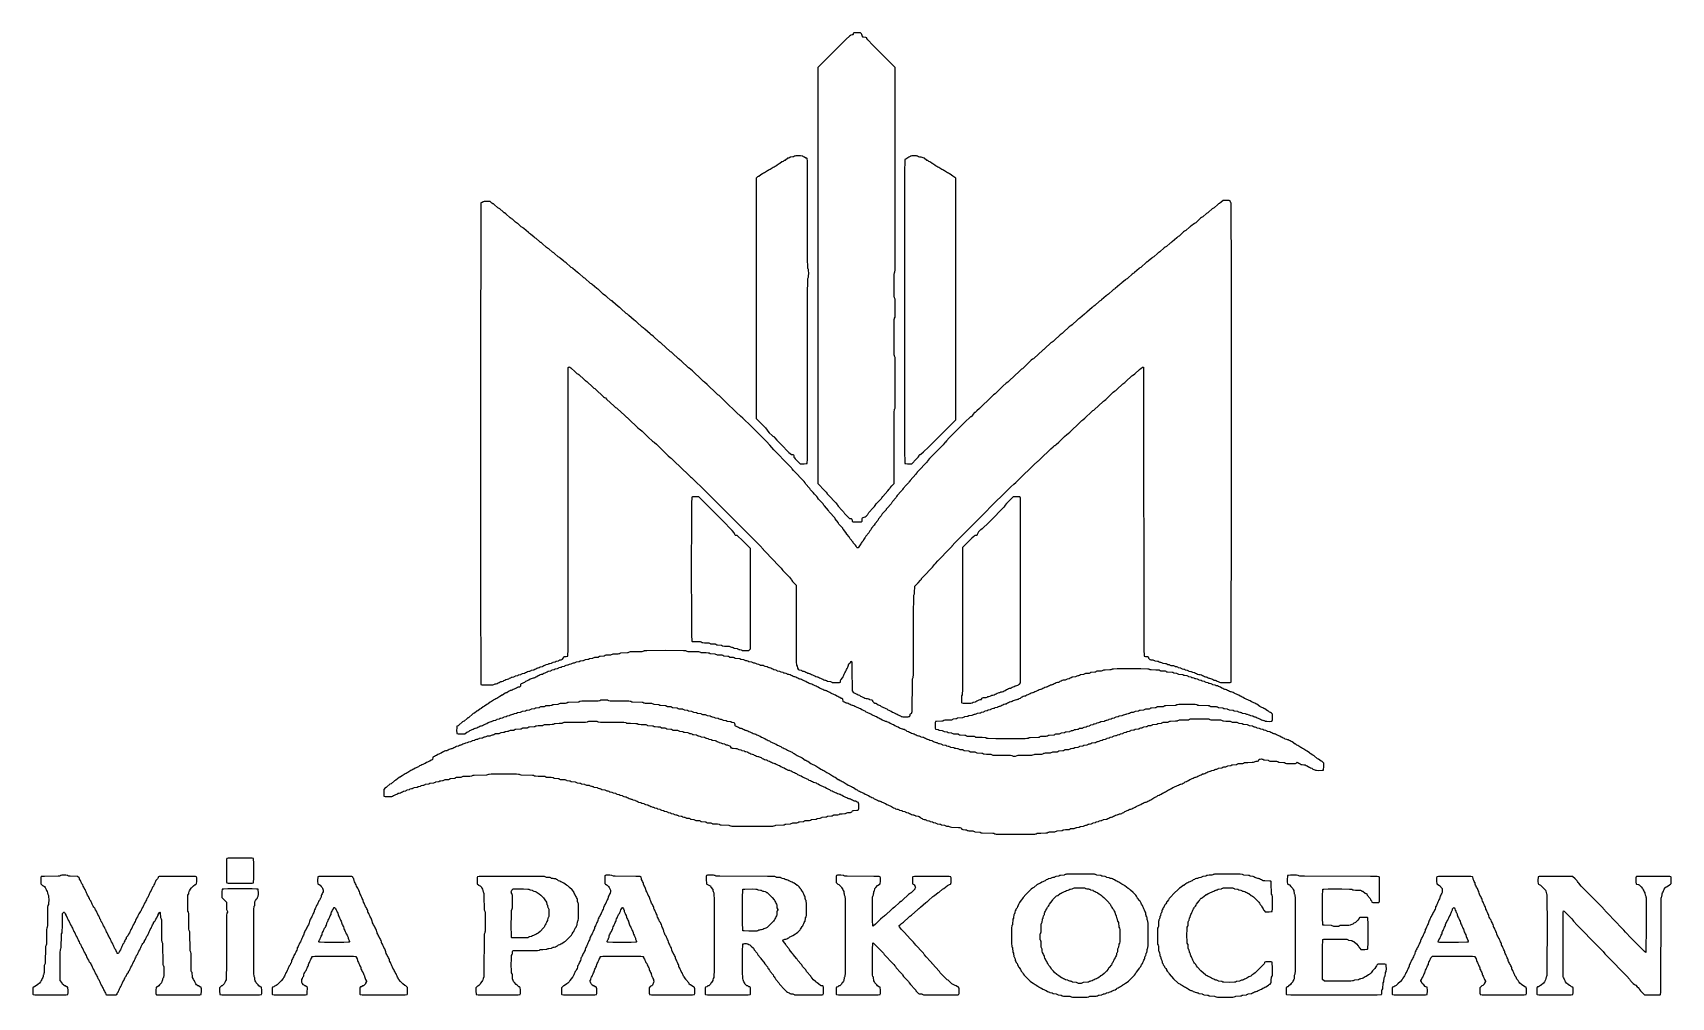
# Model space of a CAD drawing. Header units: millimetres. Extents: x 0 to 1000, y 0 to 588.
import ezdxf

# ---------------------------------------------------------------- set-up
doc = ezdxf.new("R2010")
doc.units = ezdxf.units.MM
doc.layers.add('KESIM', color=7, linetype='Continuous')

msp = doc.modelspace()

# ---------------------------------------------------------------- linework, layer by layer
at = {"layer": 'KESIM'}
for points in [[(500.904, 588.108), (500.73, 587.813), (500.626, 587.326), (500.417, 587.1), (500.087, 586.978), (499.374, 586.892), (499.044, 586.735), (498.522, 586.318), (496.453, 584.371), (479.138, 567.107), (479.138, 313.3), (483.519, 308.832), (484.249, 308.015), (484.649, 307.493), (484.753, 307.25), (484.927, 307.006), (485.57, 306.259), (490.09, 301.53), (490.908, 300.556), (491.116, 300.122), (491.551, 299.583), (493.88, 297.114), (494.802, 296.071), (495.097, 295.654), (495.167, 295.445), (495.393, 295.097), (495.81, 294.576), (496.384, 293.967), (497.583, 292.803), (498.14, 292.333), (498.557, 292.124), (499.444, 292.02), (499.774, 291.846), (499.948, 291.533), (500.035, 290.647), (500.087, 290.421), (500.209, 290.195), (500.539, 290.09), (501.2, 290.038), (503.129, 289.969), (505.059, 290.038), (505.72, 290.09), (506.05, 290.195), (506.137, 290.351), (506.224, 290.803), (506.293, 292.072), (506.467, 292.507), (506.78, 292.716), (507.493, 292.768), (507.997, 292.942), (508.588, 293.394), (509.023, 293.828), (509.475, 294.35), (509.666, 294.645), (509.771, 294.958), (510.327, 295.688), (513.004, 298.522), (513.752, 299.426), (514.065, 300.017), (514.812, 300.921), (517.177, 303.408), (517.924, 304.294), (518.133, 304.711), (518.776, 305.529), (521.888, 308.814), (522.757, 309.823), (523.053, 310.379), (523.348, 310.796), (524.339, 311.892), (525.73, 313.317), (525.73, 343.168), (525.782, 355.476), (525.817, 357.197), (525.887, 358.171), (525.974, 358.623), (526.182, 359.023), (526.269, 359.371), (526.339, 360.083), (526.408, 365.977), (526.426, 374.826), (526.373, 388.352), (526.339, 389.569), (526.269, 390.282), (526.182, 390.629), (525.974, 390.994), (525.887, 391.29), (525.817, 391.829), (525.748, 396.193), (525.73, 402.643), (525.782, 412.535), (525.817, 413.456), (525.887, 413.995), (525.974, 414.291), (526.269, 414.83), (526.373, 415.629), (526.426, 420.376), (526.408, 423.418), (526.373, 425.122), (526.321, 425.591), (526.269, 425.921), (525.887, 426.686), (525.782, 427.729), (525.73, 434.284), (525.782, 440.838), (525.887, 441.881), (526.182, 442.576), (526.269, 443.602), (526.339, 446.088), (526.373, 450.713), (526.426, 484.597), (526.426, 567.107), (512.796, 580.789), (509.701, 584.023), (509.04, 584.805), (508.971, 585.153), (508.866, 585.275), (508.536, 585.449), (508.293, 585.501), (506.954, 585.57), (506.519, 585.744), (506.398, 585.866), (506.311, 586.057), (506.259, 586.752), (506.067, 587.326), (505.841, 587.604), (505.111, 588.317), (501.86, 588.282), (501.113, 588.195)], [(464.534, 512.865), (464.291, 512.709), (463.804, 512.57), (462.691, 512.5), (462.309, 512.43), (461.996, 512.326), (461.37, 511.926), (460.918, 511.77), (459.11, 510.483), (458.658, 510.327), (457.997, 509.892), (457.441, 509.684), (457.197, 509.527), (455.894, 508.554), (455.094, 508.136), (454.103, 507.371), (453.547, 507.006), (453.095, 506.85), (452.434, 506.415), (451.878, 506.207), (450.07, 504.92), (449.513, 504.711), (448.853, 504.277), (448.401, 504.12), (446.592, 502.834), (446.036, 502.625), (445.376, 502.191), (444.924, 502.034), (443.359, 500.904), (443.098, 500.748), (442.803, 500.643), (442.368, 500.348), (441.586, 499.548), (441.586, 352.938), (447.114, 347.34), (448.296, 346.001), (448.679, 345.341), (449.531, 344.332), (451.287, 342.629), (451.739, 342.281), (451.999, 342.142), (452.277, 342.09), (452.399, 342.02), (452.66, 341.69), (452.712, 341.412), (452.816, 341.255), (454.155, 339.743), (456.711, 337.1), (461.526, 332.337), (462.187, 331.728), (462.987, 331.12), (463.23, 331.033), (463.978, 330.963), (464.308, 330.789), (464.482, 330.459), (464.586, 329.52), (464.83, 329.086), (465.403, 328.425), (468.394, 325.452), (470.897, 325.452), (472.01, 325.504), (472.444, 325.574), (472.67, 325.661), (472.775, 328.425), (472.844, 337.639), (472.879, 354.955), (472.879, 400.487), (472.931, 431.137), (472.966, 435.327), (473.035, 437.587), (473.122, 438.526), (473.47, 439.308), (473.54, 439.899), (473.574, 441.586), (473.54, 443.272), (473.47, 443.863), (473.331, 444.228), (473.122, 444.593), (473.035, 445.202), (472.966, 446.592), (472.931, 449.096), (472.879, 467.264), (472.879, 494.141), (472.844, 504.416), (472.775, 509.927), (472.67, 511.613), (472.444, 511.77), (471.871, 511.926), (471.106, 512.413), (470.48, 512.622), (469.958, 512.969), (469.593, 513.108), (468.567, 513.195), (465.629, 513.178), (465.038, 513.108), (464.673, 512.969)], [(535.466, 512.865), (535.083, 512.622), (534.631, 512.465), (532.928, 511.248), (532.354, 511.04), (532.197, 510.918), (532.093, 502.886), (532.024, 481.885), (531.971, 418.289), (532.024, 354.694), (532.093, 333.693), (532.197, 325.661), (532.424, 325.574), (532.858, 325.504), (533.971, 325.452), (536.474, 325.452), (539.204, 328.164), (540.369, 329.398), (540.977, 330.181), (541.081, 330.563), (541.238, 330.807), (541.481, 330.963), (541.759, 331.015), (542.02, 331.224), (543.689, 332.771), (546.592, 335.588), (563.282, 352.225), (563.282, 499.583), (562.239, 500.539), (561.631, 500.817), (559.944, 502.034), (559.492, 502.191), (558.832, 502.625), (558.275, 502.834), (556.467, 504.12), (556.015, 504.277), (555.355, 504.711), (554.798, 504.92), (552.99, 506.207), (552.434, 506.415), (551.773, 506.85), (551.321, 507.006), (550.765, 507.371), (549.774, 508.136), (548.974, 508.554), (547.983, 509.318), (547.427, 509.684), (546.871, 509.892), (546.21, 510.327), (545.758, 510.483), (543.95, 511.77), (543.394, 511.978), (542.872, 512.326), (542.177, 512.5), (541.481, 512.517), (540.89, 512.604), (540.577, 512.709), (540.038, 513.039), (539.847, 513.108), (539.325, 513.178), (537.9, 513.213), (536.474, 513.178), (535.953, 513.108), (535.605, 512.969)], [(725.313, 485.049), (724.252, 484.179), (723.696, 483.901), (723.296, 483.606), (721.071, 481.624), (720.671, 481.328), (720.219, 481.12), (719.819, 480.824), (717.594, 478.842), (717.194, 478.547), (716.742, 478.338), (716.342, 478.042), (714.117, 476.061), (713.7, 475.765), (713.387, 475.626), (712.761, 475.156), (709.788, 472.479), (709.423, 472.218), (708.988, 472.01), (706.867, 470.271), (706.311, 469.993), (705.911, 469.697), (703.686, 467.716), (703.268, 467.42), (702.955, 467.281), (702.33, 466.812), (699.618, 464.343), (699.148, 463.978), (698.627, 463.7), (698.157, 463.334), (695.445, 460.866), (694.976, 460.501), (694.506, 460.257), (694.089, 459.962), (691.864, 457.98), (691.446, 457.684), (691.134, 457.545), (690.508, 457.076), (687.796, 454.607), (687.326, 454.242), (686.857, 453.999), (686.439, 453.703), (684.214, 451.721), (683.814, 451.426), (683.362, 451.217), (682.962, 450.921), (680.737, 448.939), (680.32, 448.644), (680.007, 448.505), (679.381, 448.035), (676.669, 445.567), (676.2, 445.202), (675.678, 444.924), (675.209, 444.558), (672.497, 442.09), (672.027, 441.725), (671.506, 441.446), (671.036, 441.081), (668.324, 438.613), (667.855, 438.248), (667.385, 438.004), (666.968, 437.709), (664.743, 435.727), (664.325, 435.431), (664.013, 435.292), (663.387, 434.823), (660.675, 432.354), (660.205, 431.989), (659.684, 431.711), (659.214, 431.346), (656.502, 428.877), (656.033, 428.512), (655.511, 428.234), (655.042, 427.869), (652.33, 425.4), (651.86, 425.035), (651.13, 424.6), (648.157, 421.923), (647.514, 421.453), (647.149, 421.262), (646.592, 420.81), (643.394, 417.855), (642.837, 417.403), (642.472, 417.211), (641.829, 416.742), (639.117, 414.273), (638.474, 413.804), (638.108, 413.613), (637.552, 413.161), (634.353, 410.205), (633.623, 409.631), (633.397, 409.545), (633.206, 409.405), (632.58, 408.884), (628.894, 405.442), (628.268, 404.92), (627.643, 404.538), (627.017, 404.016), (623.331, 400.574), (622.705, 400.052), (622.079, 399.67), (621.453, 399.148), (617.768, 395.706), (617.142, 395.184), (616.707, 394.941), (616.168, 394.524), (611.231, 389.899), (610.692, 389.482), (610.205, 389.186), (609.423, 388.508), (605.268, 384.545), (603.981, 383.414), (603.46, 383.084), (602.173, 381.971), (596.019, 376.026), (595.028, 375.139), (594.176, 374.565), (592.159, 372.723), (588.161, 368.863), (587.309, 368.133), (586.37, 367.455), (585.118, 366.307), (577.851, 359.197), (576.252, 357.702), (575.296, 356.867), (575.122, 356.745), (574.739, 356.589), (574.496, 356.415), (573.87, 355.737), (573.557, 354.972), (573.157, 354.503), (572.688, 354.12), (572.288, 353.964), (571.506, 353.321), (569.715, 351.634), (564.499, 346.488), (559.353, 341.238), (557.667, 339.447), (557.024, 338.665), (556.937, 338.491), (555.581, 336.961), (547.375, 328.581), (546.28, 327.364), (546.001, 327.017), (545.671, 326.478), (545.045, 325.748), (540.96, 321.506), (539.864, 320.254), (539.691, 320.028), (539.465, 319.576), (538.96, 318.967), (535.466, 315.264), (534.823, 314.447), (534.736, 314.221), (534.423, 313.787), (533.119, 312.326), (531.207, 310.309), (530.755, 309.753), (530.563, 309.353), (530.094, 308.71), (527.625, 306.033), (527.156, 305.389), (527.017, 305.059), (526.721, 304.642), (524.739, 302.451), (524.444, 302.034), (524.305, 301.704), (523.835, 301.061), (521.366, 298.383), (520.897, 297.74), (520.758, 297.41), (520.462, 296.992), (518.481, 294.802), (518.185, 294.402), (518.063, 294.089), (517.768, 293.62), (516.168, 291.725), (516.012, 291.464), (515.977, 291.29), (515.682, 290.838), (514.082, 288.943), (513.926, 288.682), (513.891, 288.508), (513.595, 288.056), (511.996, 286.179), (511.7, 285.535), (511.405, 285.083), (510.848, 284.458), (510.64, 284.145), (510.257, 283.362), (508.519, 281.311), (508.136, 280.529), (507.928, 280.216), (507.371, 279.59), (507.006, 279.033), (506.902, 278.686), (506.745, 278.442), (506.537, 278.129), (505.981, 277.503), (505.615, 276.93), (505.459, 276.478), (504.572, 275.417), (503.86, 274.2), (503.668, 274.079), (503.477, 274.044), (503.286, 274.079), (503.095, 274.2), (502.938, 274.409), (502.538, 275.156), (502.051, 275.765), (500.974, 276.947), (500.765, 277.26), (500.678, 277.538), (500.522, 277.816), (498.922, 279.711), (498.296, 280.789), (496.836, 282.493), (496.21, 283.571), (494.75, 285.275), (494.454, 285.744), (494.332, 286.057), (494.037, 286.457), (492.055, 288.647), (491.759, 289.047), (491.481, 289.638), (489.743, 291.725), (489.43, 292.35), (489.065, 292.82), (486.596, 295.497), (486.127, 296.14), (485.953, 296.506), (485.588, 296.992), (483.119, 299.67), (482.65, 300.313), (482.58, 300.522), (482.319, 300.904), (481.554, 301.791), (479.642, 303.842), (479.172, 304.485), (479.086, 304.711), (478.442, 305.529), (477.208, 306.867), (476.2, 307.876), (474.687, 309.545), (474.461, 309.823), (474.166, 310.379), (473.853, 310.796), (471.888, 312.987), (471.592, 313.404), (471.419, 313.787), (470.828, 314.499), (464.256, 321.297), (463.439, 322.236), (463.213, 322.531), (463.039, 322.862), (462.726, 323.244), (461.492, 324.583), (452.243, 334.006), (451.043, 335.327), (449.861, 336.805), (447.862, 338.908), (445.028, 341.812), (438.474, 348.366), (433.467, 353.199), (431.954, 354.416), (429.538, 356.676), (422.862, 363.265), (419.889, 366.134), (418.828, 367.055), (418.202, 367.49), (417.229, 368.341), (411.683, 373.713), (410.049, 375.209), (409.458, 375.591), (408.258, 376.617), (402.608, 382.058), (401.686, 382.876), (401.391, 383.102), (401.13, 383.223), (400.209, 383.988), (395.654, 388.265), (395.115, 388.682), (394.68, 388.926), (394.054, 389.447), (390.369, 392.889), (389.743, 393.411), (389.308, 393.654), (388.769, 394.072), (383.832, 398.696), (383.293, 399.113), (382.858, 399.357), (382.232, 399.878), (378.547, 403.321), (377.921, 403.842), (377.729, 403.981), (377.503, 404.068), (376.773, 404.642), (373.574, 407.597), (373.018, 408.049), (372.844, 408.171), (372.636, 408.241), (371.905, 408.814), (368.707, 411.77), (367.976, 412.344), (367.768, 412.413), (367.594, 412.535), (367.038, 412.987), (363.839, 415.942), (363.282, 416.394), (363.108, 416.516), (362.9, 416.586), (362.17, 417.159), (358.971, 420.115), (358.414, 420.567), (358.241, 420.688), (358.032, 420.758), (357.302, 421.332), (354.103, 424.287), (353.564, 424.739), (353.06, 425), (352.643, 425.296), (350.417, 427.277), (350, 427.573), (349.496, 427.834), (348.209, 428.946), (345.758, 431.241), (345.202, 431.693), (344.837, 431.885), (344.193, 432.354), (341.481, 434.823), (341.012, 435.188), (340.49, 435.466), (340.021, 435.831), (337.309, 438.3), (336.839, 438.665), (336.37, 438.908), (335.953, 439.204), (333.727, 441.186), (333.31, 441.481), (332.997, 441.62), (332.371, 442.09), (329.659, 444.558), (329.19, 444.924), (328.668, 445.202), (328.199, 445.567), (325.487, 448.035), (325.017, 448.401), (324.548, 448.644), (324.131, 448.939), (321.905, 450.921), (321.506, 451.217), (321.054, 451.426), (320.654, 451.721), (318.428, 453.703), (318.029, 453.999), (317.576, 454.207), (317.177, 454.503), (314.951, 456.485), (314.534, 456.78), (314.221, 456.919), (313.595, 457.389), (310.883, 459.857), (310.257, 460.327), (309.944, 460.466), (309.284, 460.97), (307.302, 462.743), (306.902, 463.039), (306.45, 463.248), (306.05, 463.543), (303.825, 465.525), (303.408, 465.821), (303.095, 465.96), (302.469, 466.429), (299.757, 468.898), (299.131, 469.367), (298.818, 469.506), (298.157, 470.01), (296.175, 471.784), (295.775, 472.079), (295.323, 472.288), (294.68, 472.792), (292.698, 474.565), (292.281, 474.861), (291.968, 475), (291.342, 475.469), (288.63, 477.938), (288.004, 478.408), (287.691, 478.547), (287.031, 479.051), (285.049, 480.824), (284.649, 481.12), (284.197, 481.328), (283.797, 481.624), (281.572, 483.606), (281.189, 483.901), (280.824, 484.058), (280.25, 484.423), (279.068, 485.396), (276.53, 485.396), (275.4, 485.327), (275.174, 485.292), (274.826, 485.153), (274.305, 484.805), (273.661, 484.614), (273.505, 484.492), (273.401, 471.801), (273.296, 391.499), (273.331, 236.735), (273.401, 203.442), (273.505, 190.751), (274.113, 190.612), (276.53, 190.542), (280.198, 190.577), (280.702, 190.595), (281.311, 190.699), (281.85, 191.029), (282.128, 191.134), (282.545, 191.238), (282.823, 191.238), (283.519, 191.446), (284.11, 191.829), (284.736, 192.038), (285.327, 192.42), (285.605, 192.524), (286.022, 192.629), (286.3, 192.629), (286.996, 192.837), (287.587, 193.22), (288.213, 193.428), (288.804, 193.811), (289.499, 194.019), (289.777, 194.019), (290.473, 194.228), (291.064, 194.611), (291.69, 194.819), (292.281, 195.202), (292.559, 195.306), (293.672, 195.515), (293.95, 195.619), (294.367, 195.897), (294.645, 196.001), (295.758, 196.21), (296.036, 196.314), (296.453, 196.592), (296.732, 196.697), (297.844, 196.905), (298.122, 197.01), (298.54, 197.288), (298.818, 197.392), (299.93, 197.601), (300.209, 197.705), (300.8, 198.088), (301.426, 198.296), (302.017, 198.679), (302.712, 198.887), (302.99, 198.887), (303.408, 198.992), (303.686, 199.096), (304.103, 199.374), (304.381, 199.478), (305.494, 199.687), (305.772, 199.791), (306.363, 200.174), (306.989, 200.382), (307.58, 200.765), (308.275, 200.974), (308.554, 200.974), (308.971, 201.078), (309.249, 201.182), (309.666, 201.46), (309.944, 201.565), (311.057, 201.773), (311.335, 201.878), (311.926, 202.26), (312.552, 202.469), (313.143, 202.851), (313.421, 202.955), (314.534, 203.164), (314.812, 203.268), (315.229, 203.547), (315.508, 203.651), (316.62, 203.86), (316.898, 203.964), (317.316, 204.242), (317.594, 204.346), (318.707, 204.555), (318.985, 204.659), (319.402, 204.937), (319.68, 205.042), (320.793, 205.25), (321.071, 205.355), (321.506, 205.633), (321.766, 205.737), (322.497, 205.841), (322.931, 205.963), (323.366, 206.241), (323.818, 206.728), (323.974, 206.954), (324.131, 207.545), (324.374, 207.771), (324.809, 207.893), (325.643, 207.928), (326.356, 208.015), (326.634, 208.136), (326.739, 212.396), (326.825, 238.474), (326.843, 384.197), (327.382, 384.475), (327.782, 384.405), (328.408, 383.953), (330.981, 381.502), (331.641, 380.928), (332.145, 380.529), (332.684, 380.233), (333.241, 379.781), (336.439, 376.825), (337.17, 376.252), (337.396, 376.165), (337.587, 376.026), (338.213, 375.504), (341.898, 372.062), (342.524, 371.54), (342.959, 371.297), (343.498, 370.88), (348.435, 366.255), (348.974, 365.838), (349.461, 365.542), (350.243, 364.864), (354.903, 360.449), (355.685, 359.771), (356.172, 359.475), (356.711, 359.058), (361.266, 354.781), (362.187, 354.016), (362.448, 353.894), (362.743, 353.668), (363.665, 352.851), (369.315, 347.41), (370.236, 346.61), (370.515, 346.384), (370.793, 346.245), (371.992, 345.219), (375.626, 341.69), (378.182, 339.291), (378.86, 338.734), (379.155, 338.578), (379.503, 338.3), (380.615, 337.291), (387.83, 330.285), (388.943, 329.277), (389.604, 328.825), (391.307, 327.295), (400.122, 318.689), (401.408, 317.507), (401.965, 317.107), (403.964, 315.247), (409.006, 310.327), (424.026, 295.376), (432.024, 287.361), (443.898, 275.313), (445.758, 273.296), (445.845, 273.122), (446.123, 272.792), (447.201, 271.592), (455.407, 263.213), (456.502, 261.996), (456.78, 261.648), (457.111, 261.109), (457.736, 260.379), (461.805, 256.154), (463.091, 254.659), (463.248, 254.294), (463.752, 253.634), (465.925, 251.356), (465.925, 219.193), (466.012, 204.086), (466.081, 203.06), (466.168, 202.573), (466.516, 201.878), (466.655, 200.991), (466.777, 200.678), (467.177, 200.122), (467.733, 199.739), (468.046, 199.618), (468.915, 199.478), (469.193, 199.374), (469.611, 199.096), (469.889, 198.992), (470.306, 198.887), (470.584, 198.887), (471.28, 198.679), (471.871, 198.296), (472.497, 198.088), (473.088, 197.705), (473.366, 197.601), (473.783, 197.497), (474.061, 197.497), (474.757, 197.288), (475.348, 196.905), (475.974, 196.697), (476.739, 196.21), (477.364, 196.001), (477.955, 195.619), (478.651, 195.41), (478.929, 195.41), (479.624, 195.202), (480.216, 194.819), (480.841, 194.611), (481.606, 194.124), (482.232, 193.915), (482.823, 193.533), (483.519, 193.324), (483.797, 193.324), (484.214, 193.22), (484.492, 193.115), (484.944, 192.82), (485.257, 192.716), (486.926, 192.542), (487.239, 192.437), (487.622, 192.177), (487.987, 192.038), (488.578, 191.968), (490.838, 191.933), (492.385, 192.02), (492.75, 192.09), (492.924, 192.264), (493.046, 192.837), (493.046, 193.15), (493.185, 193.637), (494.315, 195.115), (494.541, 195.723), (495.028, 196.488), (495.236, 197.114), (495.723, 197.879), (495.932, 198.505), (496.419, 199.27), (496.627, 199.896), (497.062, 200.556), (497.357, 201.356), (497.757, 202.034), (498.088, 203.408), (498.261, 203.581), (498.8, 203.877), (499.009, 204.051), (499.183, 204.259), (499.478, 204.833), (499.687, 204.937), (499.757, 204.816), (499.809, 204.485), (499.844, 203.894), (499.93, 200.243), (500, 186.822), (500.678, 186.127), (501.234, 185.709), (501.704, 185.57), (502.469, 185.083), (503.095, 184.875), (503.86, 184.388), (504.485, 184.179), (505.25, 183.693), (505.876, 183.484), (506.641, 182.997), (507.267, 182.789), (507.893, 182.389), (508.588, 182.215), (509.284, 182.197), (509.875, 182.111), (510.188, 182.006), (510.657, 181.711), (510.918, 181.606), (511.926, 181.45), (512.257, 181.328), (512.448, 181.102), (512.57, 180.581), (512.691, 180.355), (513.126, 179.903), (513.387, 179.711), (513.96, 179.451), (514.551, 179.381), (515.038, 179.172), (515.994, 178.442), (516.551, 178.077), (517.107, 177.869), (517.768, 177.434), (518.394, 177.225), (519.159, 176.739), (519.784, 176.53), (520.549, 176.043), (521.175, 175.834), (521.94, 175.348), (522.566, 175.139), (523.331, 174.652), (523.957, 174.444), (524.722, 173.957), (525.348, 173.748), (526.113, 173.261), (526.356, 173.157), (526.495, 173.157), (526.93, 172.949), (527.503, 172.566), (528.129, 172.357), (528.894, 171.871), (529.52, 171.662), (530.042, 171.314), (530.407, 171.175), (530.998, 171.106), (532.006, 171.071), (534.232, 171.088), (534.718, 171.14), (535.049, 171.227), (535.275, 171.349), (535.396, 171.558), (535.466, 171.818), (535.57, 172.618), (535.779, 172.966), (536.422, 173.314), (536.579, 173.661), (536.683, 174.357), (536.787, 177.434), (536.839, 189.725), (536.909, 192.872), (536.944, 193.724), (537.013, 194.228), (537.1, 194.524), (537.326, 194.941), (537.396, 195.428), (537.465, 196.471), (537.5, 198.366), (537.552, 205.841), (537.57, 234.353), (537.639, 243.724), (537.709, 244.784), (537.796, 245.271), (538.004, 245.619), (538.143, 245.984), (538.213, 246.592), (538.248, 250.678), (540.334, 252.782), (541.829, 254.381), (542.385, 255.111), (542.49, 255.355), (542.698, 255.633), (543.463, 256.519), (549.044, 262.274), (549.809, 263.161), (550.174, 263.734), (550.904, 264.604), (552.347, 266.134), (559.753, 273.679), (560.831, 274.878), (561.109, 275.209), (561.196, 275.382), (562.796, 277.138), (567.003, 281.45), (579.798, 294.332), (586.648, 301.182), (592.681, 307.128), (596.992, 311.335), (598.748, 312.935), (600, 313.978), (601.878, 315.768), (611.196, 324.948), (613.143, 326.721), (613.508, 326.93), (613.839, 327.191), (614.934, 328.182), (621.401, 334.492), (622.792, 335.779), (623.609, 336.492), (623.905, 336.648), (624.548, 337.152), (626.2, 338.682), (629.642, 342.02), (631.033, 343.272), (631.885, 343.846), (632.876, 344.732), (639.03, 350.678), (640.316, 351.791), (640.838, 352.121), (642.124, 353.251), (646.28, 357.215), (647.062, 357.893), (647.549, 358.188), (648.088, 358.606), (653.025, 363.23), (653.564, 363.647), (654.051, 363.943), (654.833, 364.621), (659.492, 369.037), (660.275, 369.715), (660.953, 370.15), (661.579, 370.671), (665.264, 374.113), (665.89, 374.635), (666.516, 375.017), (667.142, 375.539), (670.828, 378.981), (671.453, 379.503), (671.871, 379.729), (672.583, 380.285), (675.452, 382.928), (676.547, 383.797), (676.999, 384.075), (677.382, 384.266), (677.66, 384.336), (677.869, 384.284), (677.938, 377.729), (678.008, 346.645), (678.042, 238.474), (678.129, 212.396), (678.234, 208.136), (678.512, 208.015), (679.225, 207.928), (680.059, 207.893), (680.494, 207.771), (680.737, 207.545), (680.894, 206.954), (681.05, 206.728), (681.676, 206.102), (681.989, 205.928), (682.354, 205.859), (683.554, 205.789), (684.023, 205.65), (684.527, 205.337), (684.84, 205.233), (686.509, 205.059), (686.822, 204.955), (687.274, 204.659), (687.552, 204.555), (687.969, 204.451), (688.248, 204.451), (688.943, 204.242), (689.395, 203.946), (689.708, 203.842), (691.377, 203.668), (691.69, 203.564), (692.142, 203.268), (692.837, 203.06), (693.115, 203.06), (693.533, 202.955), (693.811, 202.851), (694.263, 202.556), (694.576, 202.451), (696.245, 202.277), (696.558, 202.173), (697.01, 201.878), (697.288, 201.773), (697.705, 201.669), (697.983, 201.669), (698.679, 201.46), (699.096, 201.182), (699.374, 201.078), (700.487, 200.869), (700.765, 200.765), (701.182, 200.487), (701.46, 200.382), (702.573, 200.174), (702.851, 200.07), (703.268, 199.791), (703.547, 199.687), (704.659, 199.478), (704.937, 199.374), (705.355, 199.096), (705.633, 198.992), (706.745, 198.783), (707.024, 198.679), (707.441, 198.401), (707.719, 198.296), (708.832, 198.088), (709.11, 197.983), (709.701, 197.601), (710.327, 197.392), (710.953, 196.992), (711.648, 196.818), (712.552, 196.784), (713.248, 196.61), (713.873, 196.21), (714.499, 196.001), (715.09, 195.619), (715.786, 195.41), (716.064, 195.41), (716.481, 195.306), (716.759, 195.202), (717.177, 194.924), (717.455, 194.819), (717.872, 194.715), (718.15, 194.715), (718.846, 194.506), (719.437, 194.124), (720.063, 193.915), (720.654, 193.533), (720.932, 193.428), (721.349, 193.324), (721.627, 193.324), (722.323, 193.115), (722.914, 192.733), (723.54, 192.524), (724.252, 192.09), (724.826, 191.985), (725.278, 191.968), (728.599, 191.933), (730.789, 192.003), (731.363, 192.142), (731.467, 199.113), (731.502, 208.588), (731.572, 299.513), (731.554, 448.053), (731.485, 476.321), (731.415, 481.971), (731.328, 484.214), (731.224, 484.701), (730.981, 485.083), (730.859, 485.605), (730.789, 485.761), (730.65, 485.883), (730.111, 486.022), (729.138, 486.092), (726.443, 486.092)], [(402.156, 305.076), (402.051, 301.217), (401.982, 291.255), (401.93, 261.127), (401.982, 230.998), (402.051, 221.036), (402.156, 217.177), (402.417, 217.09), (402.973, 217.02), (407.389, 216.898), (407.893, 216.794), (408.501, 216.446), (408.919, 216.342), (410.066, 216.273), (412.065, 216.238), (412.587, 216.168), (412.935, 216.029), (413.352, 215.751), (413.734, 215.647), (416.586, 215.508), (416.968, 215.403), (417.524, 215.056), (417.855, 214.951), (420.115, 214.812), (420.445, 214.708), (420.862, 214.43), (421.21, 214.291), (422.114, 214.204), (424.583, 214.152), (425.104, 214.082), (425.452, 213.943), (425.8, 213.7), (426.495, 213.491), (426.773, 213.491), (427.191, 213.387), (427.469, 213.282), (427.921, 212.987), (428.234, 212.882), (429.903, 212.709), (430.216, 212.604), (430.668, 212.309), (430.946, 212.204), (431.363, 212.1), (431.641, 212.1), (432.337, 211.892), (432.684, 211.648), (433.032, 211.509), (434.405, 211.405), (436.996, 211.405), (438.108, 212.552), (438.108, 273.644), (432.841, 278.912), (430.581, 281.067), (429.903, 281.554), (429.659, 281.624), (428.929, 281.693), (428.599, 281.867), (428.425, 282.197), (428.338, 282.962), (428.164, 283.31), (426.895, 284.771), (420.949, 290.803), (406.467, 305.285), (403.129, 305.25), (402.573, 305.198)], [(595.81, 302.677), (594.245, 301.078), (593.359, 300.052), (593.185, 299.722), (592.576, 298.974), (590.977, 297.253), (586.057, 292.246), (583.414, 289.621), (579.364, 285.727), (578.616, 285.118), (578.442, 285.083), (578.216, 284.962), (577.747, 284.579), (577.225, 283.919), (577.086, 283.414), (576.599, 282.65), (576.478, 282.163), (576.339, 281.919), (576.217, 281.815), (575.887, 281.693), (575.209, 281.624), (574.983, 281.554), (574.704, 281.398), (574.339, 281.102), (573.157, 280.024), (567.455, 274.339), (567.437, 195.897), (567.368, 187.135), (567.298, 185.309), (567.211, 184.545), (566.864, 183.797), (566.759, 182.424), (566.812, 180.285), (566.916, 179.711), (567.055, 179.572), (567.855, 179.468), (569.471, 179.416), (572.444, 179.451), (573.383, 179.572), (573.922, 179.903), (574.2, 180.007), (575.313, 180.216), (575.591, 180.32), (576.182, 180.702), (576.878, 180.946), (577.556, 181.346), (578.164, 181.519), (578.738, 181.606), (578.946, 181.711), (579.12, 181.885), (579.433, 182.51), (579.659, 182.719), (580.25, 182.823), (581.867, 182.928), (582.476, 183.084), (582.997, 183.38), (583.414, 183.536), (584.371, 183.693), (584.631, 183.797), (585.049, 184.075), (585.327, 184.179), (585.744, 184.284), (586.022, 184.284), (586.718, 184.492), (587.309, 184.875), (587.935, 185.083), (588.526, 185.466), (588.804, 185.57), (589.917, 185.779), (590.195, 185.883), (590.612, 186.161), (590.89, 186.266), (591.307, 186.37), (591.586, 186.37), (592.281, 186.579), (592.872, 186.961), (593.498, 187.17), (594.263, 187.656), (594.889, 187.865), (595.48, 188.248), (596.175, 188.456), (596.453, 188.456), (596.871, 188.561), (597.149, 188.665), (597.74, 189.047), (598.366, 189.256), (598.957, 189.638), (599.652, 189.847), (599.93, 189.847), (600.626, 190.056), (601.217, 190.438), (601.686, 190.577), (601.895, 190.716), (602.243, 190.994), (602.921, 191.69), (602.903, 285.449), (602.851, 298.574), (602.764, 304.381), (602.712, 305.076), (602.486, 305.163), (602.051, 305.233), (600.939, 305.285), (598.418, 305.285)], [(372.74, 211.057), (372.392, 210.866), (371.749, 210.761), (364.691, 210.657), (364.047, 210.553), (363.561, 210.257), (363.195, 210.118), (362.935, 210.083), (358.901, 209.944), (358.64, 209.91), (358.275, 209.771), (357.997, 209.562), (357.65, 209.423), (357.128, 209.353), (355.129, 209.318), (353.981, 209.249), (353.564, 209.145), (352.99, 208.797), (352.608, 208.693), (349.757, 208.554), (349.374, 208.449), (348.818, 208.102), (348.487, 207.997), (346.227, 207.858), (345.897, 207.754), (345.341, 207.406), (345.01, 207.302), (342.75, 207.163), (342.42, 207.058), (341.898, 206.728), (341.586, 206.624), (339.917, 206.45), (339.604, 206.346), (339.117, 206.033), (338.804, 205.928), (337.135, 205.755), (336.822, 205.65), (336.335, 205.337), (336.022, 205.233), (335.64, 205.163), (334.527, 205.094), (334.04, 204.955), (333.554, 204.642), (333.241, 204.538), (331.572, 204.364), (331.259, 204.259), (330.807, 203.964), (330.529, 203.86), (330.111, 203.755), (329.833, 203.755), (329.138, 203.547), (328.72, 203.268), (328.442, 203.164), (327.33, 202.955), (327.051, 202.851), (326.634, 202.573), (326.356, 202.469), (325.243, 202.26), (324.965, 202.156), (324.548, 201.878), (324.27, 201.773), (323.157, 201.565), (322.879, 201.46), (322.462, 201.182), (322.184, 201.078), (321.071, 200.869), (320.793, 200.765), (320.376, 200.487), (320.097, 200.382), (318.985, 200.174), (318.707, 200.07), (318.289, 199.791), (318.011, 199.687), (316.898, 199.478), (316.62, 199.374), (316.203, 199.096), (315.925, 198.992), (314.812, 198.783), (314.534, 198.679), (313.943, 198.296), (313.317, 198.088), (312.552, 197.601), (311.926, 197.392), (311.335, 197.01), (311.057, 196.905), (310.64, 196.801), (310.362, 196.801), (309.666, 196.592), (309.075, 196.21), (308.449, 196.001), (307.684, 195.515), (307.058, 195.306), (306.467, 194.924), (306.189, 194.819), (305.772, 194.715), (305.494, 194.715), (304.798, 194.506), (304.207, 194.124), (303.581, 193.915), (302.816, 193.428), (302.191, 193.22), (301.426, 192.733), (300.8, 192.524), (300.035, 192.038), (299.409, 191.829), (298.644, 191.342), (298.035, 191.168), (297.809, 190.96), (297.74, 190.821), (297.653, 190.438), (297.583, 189.708), (297.514, 189.517), (297.271, 189.273), (297.097, 189.204), (296.332, 189.117), (295.897, 188.995), (295.167, 188.561), (294.541, 188.352), (293.776, 187.865), (293.15, 187.656), (292.559, 187.274), (292.003, 187.1), (291.429, 187.031), (291.116, 186.909), (290.751, 186.7), (290.125, 186.196), (289.569, 185.831), (289.239, 185.709), (288.647, 185.64), (288.317, 185.518), (286.648, 184.336), (286.196, 184.179), (285.535, 183.745), (284.979, 183.536), (283.171, 182.25), (282.719, 182.093), (282.058, 181.659), (281.502, 181.45), (281.259, 181.293), (279.955, 180.32), (279.155, 179.903), (277.869, 178.929), (277.069, 178.512), (275.782, 177.538), (274.983, 177.121), (273.696, 176.147), (272.896, 175.73), (271.61, 174.757), (271.366, 174.6), (271.054, 174.496), (269.506, 173.366), (268.88, 173.053), (268.237, 172.549), (266.273, 170.775), (265.873, 170.48), (265.577, 170.358), (265.125, 170.063), (263.195, 168.463), (262.639, 168.185), (262.239, 167.889), (260.014, 165.908), (259.614, 165.612), (259.023, 165.421), (258.901, 165.282), (258.814, 165.056), (258.727, 164.325), (258.693, 162.604), (258.78, 161.266), (258.849, 160.935), (258.988, 160.796), (259.631, 160.692), (260.883, 160.64), (263.769, 160.64), (264.951, 161.613), (265.508, 161.978), (266.064, 162.187), (266.725, 162.622), (267.35, 162.83), (268.115, 163.317), (268.741, 163.526), (269.332, 163.908), (269.611, 164.013), (270.028, 164.117), (270.306, 164.117), (271.001, 164.325), (271.592, 164.708), (272.218, 164.917), (272.809, 165.299), (273.088, 165.403), (273.505, 165.508), (273.783, 165.508), (274.478, 165.716), (275.07, 166.099), (275.695, 166.307), (276.46, 166.794), (277.086, 167.003), (277.851, 167.49), (278.477, 167.698), (279.068, 168.081), (279.764, 168.289), (280.042, 168.289), (280.459, 168.394), (280.737, 168.498), (281.154, 168.776), (281.433, 168.88), (282.545, 169.089), (282.823, 169.193), (283.241, 169.471), (283.519, 169.576), (284.631, 169.784), (284.91, 169.889), (285.327, 170.167), (285.605, 170.271), (286.718, 170.48), (286.996, 170.584), (287.413, 170.862), (287.691, 170.967), (288.804, 171.175), (289.082, 171.28), (289.499, 171.558), (289.777, 171.662), (290.89, 171.871), (291.168, 171.975), (291.586, 172.253), (291.864, 172.357), (292.976, 172.566), (293.255, 172.67), (293.672, 172.949), (293.95, 173.053), (295.063, 173.261), (295.341, 173.366), (295.793, 173.661), (296.106, 173.766), (297.775, 173.939), (298.088, 174.044), (298.574, 174.357), (298.887, 174.461), (300.556, 174.635), (300.869, 174.739), (301.356, 175.052), (301.669, 175.156), (303.338, 175.33), (303.651, 175.435), (304.138, 175.748), (304.451, 175.852), (306.12, 176.026), (306.433, 176.13), (306.919, 176.443), (307.232, 176.547), (308.901, 176.721), (309.214, 176.825), (309.736, 177.156), (310.066, 177.26), (312.326, 177.399), (312.656, 177.503), (313.213, 177.851), (313.856, 177.99), (315.49, 178.025), (316.446, 178.095), (316.829, 178.199), (317.385, 178.547), (317.768, 178.651), (320.619, 178.79), (321.001, 178.894), (321.575, 179.242), (321.992, 179.346), (323.14, 179.416), (325.139, 179.451), (325.661, 179.52), (326.008, 179.659), (326.478, 179.955), (327.051, 180.059), (332.893, 180.163), (333.467, 180.268), (333.953, 180.563), (334.179, 180.65), (335.014, 180.755), (345.097, 180.859), (345.932, 180.963), (346.158, 181.05), (346.61, 181.328), (347.027, 181.433), (347.688, 181.485), (349.809, 181.485), (350.695, 181.398), (351.043, 181.259), (351.339, 181.05), (351.565, 180.963), (352.486, 180.859), (363.787, 180.755), (364.708, 180.65), (364.934, 180.563), (365.421, 180.268), (365.994, 180.163), (371.836, 180.059), (372.41, 179.955), (372.879, 179.659), (373.244, 179.52), (373.835, 179.451), (376.217, 179.416), (377.538, 179.346), (377.99, 179.242), (378.581, 178.894), (378.964, 178.79), (381.815, 178.651), (382.197, 178.547), (382.754, 178.199), (383.136, 178.095), (385.987, 177.955), (386.37, 177.851), (386.926, 177.503), (387.257, 177.399), (389.517, 177.26), (389.847, 177.156), (390.403, 176.808), (390.734, 176.704), (392.994, 176.565), (393.324, 176.46), (393.88, 176.113), (394.211, 176.008), (396.471, 175.869), (396.801, 175.765), (397.323, 175.435), (397.636, 175.33), (399.305, 175.156), (399.618, 175.052), (400.104, 174.739), (400.417, 174.635), (402.086, 174.461), (402.399, 174.357), (402.886, 174.044), (403.199, 173.939), (404.868, 173.766), (405.181, 173.661), (405.668, 173.348), (405.981, 173.244), (407.65, 173.07), (407.962, 172.966), (408.449, 172.653), (408.762, 172.549), (410.431, 172.375), (410.744, 172.271), (411.231, 171.958), (411.544, 171.853), (413.213, 171.679), (413.526, 171.575), (413.978, 171.28), (414.256, 171.175), (414.673, 171.071), (414.951, 171.071), (415.647, 170.862), (416.099, 170.567), (416.412, 170.462), (418.081, 170.289), (418.394, 170.184), (418.846, 169.889), (419.541, 169.68), (419.819, 169.68), (420.236, 169.576), (420.515, 169.471), (420.967, 169.176), (421.28, 169.072), (422.949, 168.898), (423.261, 168.793), (423.748, 168.481), (424.061, 168.376), (425.73, 168.202), (426.043, 168.098), (426.513, 167.803), (426.773, 167.698), (427.834, 167.542), (428.008, 167.472), (428.251, 167.229), (428.321, 167.038), (428.39, 166.307), (428.477, 165.925), (428.547, 165.786), (428.773, 165.577), (429.381, 165.403), (430.146, 164.917), (430.772, 164.708), (431.363, 164.325), (431.641, 164.221), (432.058, 164.117), (432.337, 164.117), (433.032, 163.908), (433.623, 163.526), (434.249, 163.317), (434.84, 162.935), (435.118, 162.83), (435.535, 162.726), (435.814, 162.726), (436.509, 162.517), (437.1, 162.135), (437.726, 161.926), (438.491, 161.439), (439.117, 161.231), (439.708, 160.848), (440.403, 160.64), (440.682, 160.64), (441.377, 160.431), (441.968, 160.049), (442.594, 159.84), (443.359, 159.353), (443.985, 159.145), (444.75, 158.658), (445.376, 158.449), (446.14, 157.962), (446.766, 157.754), (447.531, 157.267), (448.157, 157.058), (448.922, 156.572), (449.548, 156.363), (450.313, 155.876), (450.939, 155.668), (451.704, 155.181), (452.33, 154.972), (453.095, 154.485), (453.72, 154.277), (454.485, 153.79), (455.111, 153.581), (455.876, 153.095), (456.502, 152.886), (457.267, 152.399), (457.893, 152.191), (458.658, 151.704), (459.284, 151.495), (460.049, 151.008), (460.675, 150.8), (461.439, 150.313), (462.065, 150.104), (462.83, 149.618), (463.456, 149.409), (464.117, 148.974), (464.673, 148.766), (466.481, 147.479), (467.038, 147.271), (467.698, 146.836), (468.324, 146.627), (469.089, 146.14), (469.541, 145.984), (471.349, 144.697), (471.801, 144.541), (472.462, 144.106), (473.018, 143.898), (474.826, 142.611), (475.382, 142.403), (476.043, 141.968), (476.669, 141.759), (477.434, 141.273), (477.886, 141.116), (479.694, 139.83), (480.146, 139.673), (480.911, 139.186), (481.537, 138.978), (482.197, 138.543), (482.754, 138.334), (484.562, 137.048), (485.118, 136.839), (485.779, 136.405), (486.231, 136.248), (488.039, 134.962), (488.491, 134.805), (489.152, 134.371), (489.708, 134.162), (491.516, 132.876), (491.968, 132.719), (492.733, 132.232), (493.359, 132.024), (494.019, 131.589), (494.576, 131.38), (496.384, 130.094), (496.836, 129.937), (497.601, 129.451), (498.227, 129.242), (498.992, 128.755), (499.618, 128.547), (500.278, 128.112), (500.834, 127.903), (502.643, 126.617), (503.199, 126.408), (503.86, 125.974), (504.485, 125.765), (505.25, 125.278), (505.876, 125.07), (506.641, 124.583), (507.267, 124.374), (508.032, 123.887), (508.658, 123.679), (509.423, 123.192), (510.049, 122.983), (510.814, 122.497), (511.439, 122.288), (512.204, 121.801), (512.83, 121.592), (513.595, 121.106), (514.221, 120.897), (514.986, 120.41), (515.612, 120.202), (516.203, 119.819), (516.481, 119.715), (516.898, 119.611), (517.177, 119.611), (517.872, 119.402), (518.463, 119.019), (519.089, 118.811), (519.854, 118.324), (520.48, 118.115), (521.245, 117.629), (521.871, 117.42), (522.636, 116.933), (523.261, 116.725), (524.026, 116.238), (524.652, 116.029), (525.417, 115.542), (526.043, 115.334), (526.634, 114.951), (527.33, 114.743), (527.608, 114.743), (528.025, 114.638), (528.303, 114.534), (528.72, 114.256), (528.999, 114.152), (530.111, 113.943), (530.389, 113.839), (530.807, 113.561), (531.085, 113.456), (532.197, 113.248), (532.476, 113.143), (532.893, 112.865), (533.171, 112.761), (534.284, 112.552), (534.562, 112.448), (535.153, 112.065), (535.779, 111.857), (536.37, 111.474), (537.065, 111.266), (537.344, 111.266), (537.761, 111.161), (538.039, 111.057), (538.491, 110.761), (538.804, 110.657), (539.169, 110.588), (540.334, 110.518), (540.908, 110.24), (541.725, 109.597), (542.281, 109.232), (542.837, 109.023), (543.324, 108.693), (544.019, 108.484), (544.298, 108.484), (544.715, 108.38), (544.993, 108.275), (545.41, 107.997), (545.688, 107.893), (546.801, 107.684), (547.079, 107.58), (547.497, 107.302), (547.775, 107.197), (548.887, 106.989), (549.166, 106.885), (549.583, 106.606), (549.861, 106.502), (550.974, 106.293), (551.252, 106.189), (551.704, 105.894), (552.017, 105.789), (553.686, 105.615), (553.999, 105.511), (554.485, 105.198), (554.798, 105.094), (556.467, 104.92), (556.78, 104.816), (557.267, 104.503), (557.58, 104.398), (557.945, 104.329), (558.832, 104.294), (559.371, 104.19), (559.962, 103.86), (560.709, 103.668), (564.934, 103.547), (565.89, 103.494), (566.394, 103.408), (566.586, 103.268), (566.864, 102.712), (566.985, 102.538), (567.142, 102.417), (567.594, 102.295), (569.35, 102.191), (569.958, 102.034), (570.393, 101.773), (570.741, 101.634), (571.21, 101.565), (572.809, 101.53), (573.748, 101.46), (574.131, 101.356), (574.687, 101.008), (575.07, 100.904), (577.921, 100.765), (578.303, 100.661), (578.912, 100.296), (579.52, 100.191), (585.987, 100.087), (586.596, 99.983), (587.1, 99.687), (587.413, 99.6), (588.004, 99.531), (592.75, 99.461), (599.791, 99.444), (610.588, 99.496), (611.579, 99.531), (612.17, 99.6), (612.483, 99.687), (612.987, 99.983), (613.508, 100.07), (615.212, 100.139), (618.341, 100.174), (619.054, 100.243), (619.28, 100.296), (619.75, 100.591), (620.097, 100.73), (620.619, 100.8), (622.618, 100.834), (623.766, 100.904), (624.183, 101.008), (624.757, 101.356), (625.139, 101.46), (627.99, 101.599), (628.373, 101.704), (628.929, 102.051), (629.312, 102.156), (630.268, 102.225), (631.902, 102.26), (632.545, 102.399), (633.102, 102.747), (633.432, 102.851), (635.692, 102.99), (636.022, 103.095), (636.544, 103.425), (636.857, 103.529), (637.239, 103.599), (638.352, 103.668), (638.839, 103.807), (639.325, 104.12), (639.638, 104.225), (641.307, 104.398), (641.62, 104.503), (642.072, 104.798), (642.768, 105.007), (643.046, 105.007), (643.463, 105.111), (643.741, 105.216), (644.193, 105.511), (644.506, 105.615), (646.175, 105.789), (646.488, 105.894), (646.94, 106.189), (647.218, 106.293), (648.331, 106.502), (648.609, 106.606), (649.026, 106.885), (649.305, 106.989), (650.417, 107.197), (650.695, 107.302), (651.113, 107.58), (651.808, 107.789), (652.086, 107.789), (652.503, 107.893), (652.782, 107.997), (653.234, 108.293), (653.547, 108.397), (655.216, 108.571), (655.529, 108.675), (656.154, 109.075), (656.78, 109.284), (657.371, 109.666), (658.067, 109.875), (658.345, 109.875), (659.04, 110.083), (659.631, 110.466), (660.257, 110.675), (660.848, 111.057), (661.544, 111.266), (661.822, 111.266), (662.239, 111.37), (662.517, 111.474), (662.935, 111.752), (663.213, 111.857), (663.63, 111.961), (663.908, 111.961), (664.604, 112.17), (665.195, 112.552), (665.821, 112.761), (666.586, 113.248), (667.211, 113.456), (667.976, 113.943), (668.602, 114.152), (669.193, 114.534), (669.471, 114.638), (669.889, 114.743), (670.167, 114.743), (670.862, 114.951), (671.453, 115.334), (672.079, 115.542), (672.844, 116.029), (673.47, 116.238), (674.235, 116.725), (674.861, 116.933), (675.626, 117.42), (676.252, 117.629), (677.017, 118.115), (677.643, 118.324), (678.234, 118.707), (678.929, 118.915), (679.207, 118.915), (679.624, 119.019), (679.903, 119.124), (680.494, 119.506), (681.12, 119.715), (681.78, 120.15), (682.337, 120.358), (684.145, 121.645), (684.701, 121.853), (685.362, 122.288), (685.987, 122.497), (686.752, 122.983), (687.378, 123.192), (688.143, 123.679), (688.769, 123.887), (689.534, 124.374), (690.16, 124.583), (690.821, 125.017), (691.377, 125.226), (693.185, 126.513), (693.741, 126.721), (694.402, 127.156), (695.028, 127.364), (695.793, 127.851), (696.419, 128.06), (697.184, 128.547), (697.809, 128.755), (698.574, 129.242), (699.2, 129.451), (699.791, 129.833), (700.487, 130.042), (700.765, 130.042), (701.46, 130.25), (702.051, 130.633), (702.677, 130.841), (703.442, 131.328), (704.068, 131.537), (704.833, 132.024), (705.459, 132.232), (706.224, 132.719), (706.85, 132.928), (707.615, 133.414), (708.241, 133.623), (708.832, 134.006), (709.11, 134.11), (709.527, 134.214), (709.805, 134.214), (710.501, 134.423), (711.092, 134.805), (711.718, 135.014), (712.483, 135.501), (713.108, 135.709), (713.7, 136.092), (713.978, 136.196), (714.395, 136.3), (714.673, 136.3), (715.369, 136.509), (715.96, 136.892), (716.586, 137.1), (717.177, 137.483), (717.455, 137.587), (718.567, 137.796), (718.846, 137.9), (719.263, 138.178), (719.541, 138.282), (720.654, 138.491), (720.932, 138.595), (721.349, 138.873), (722.045, 139.082), (722.323, 139.082), (722.74, 139.186), (723.018, 139.291), (723.47, 139.586), (723.783, 139.691), (725.452, 139.864), (725.765, 139.969), (726.252, 140.282), (726.565, 140.386), (726.947, 140.455), (728.06, 140.525), (728.547, 140.664), (729.033, 140.977), (729.346, 141.081), (731.015, 141.255), (731.328, 141.36), (731.85, 141.69), (732.18, 141.794), (734.44, 141.933), (734.771, 142.038), (735.327, 142.385), (735.97, 142.524), (737.604, 142.559), (738.561, 142.629), (738.943, 142.733), (739.534, 143.081), (740.021, 143.185), (741.516, 143.255), (744.245, 143.289), (744.628, 143.307), (745.132, 143.411), (745.584, 143.672), (746.071, 143.863), (746.714, 143.967), (747.444, 144.019), (747.896, 144.141), (748.07, 144.263), (748.418, 144.958), (748.557, 145.115), (749.166, 145.306), (749.983, 145.323), (750.382, 145.254), (750.748, 145.15), (751.339, 144.819), (751.686, 144.715), (753.912, 144.576), (754.242, 144.471), (754.659, 144.193), (755.024, 144.054), (756.05, 143.967), (758.988, 143.915), (759.579, 143.846), (759.944, 143.707), (760.362, 143.428), (760.744, 143.324), (763.595, 143.185), (763.978, 143.081), (764.569, 142.716), (765.108, 142.629), (766.794, 142.559), (770.358, 142.611), (770.654, 142.663), (771.071, 142.82), (771.784, 143.307), (772.636, 142.855), (773.627, 142.455), (774.235, 142.055), (774.722, 141.916), (775.834, 141.846), (776.53, 141.672), (777.156, 141.273), (777.782, 141.064), (778.547, 140.577), (779.172, 140.369), (779.937, 139.882), (780.563, 139.673), (781.328, 139.186), (781.954, 138.978), (782.476, 138.63), (782.841, 138.491), (783.432, 138.421), (784.423, 138.387), (786.961, 138.439), (787.448, 138.508), (787.691, 138.595), (787.813, 139.013), (787.9, 140.351), (787.9, 142.837), (786.857, 143.793), (786.248, 144.072), (784.805, 145.132), (784.075, 145.515), (781.989, 147.253), (781.259, 147.636), (779.711, 148.766), (779.398, 148.87), (779.155, 149.026), (777.869, 150), (777.069, 150.417), (775.765, 151.391), (775.522, 151.547), (774.965, 151.756), (774.409, 152.138), (773.853, 152.347), (772.045, 153.634), (771.488, 153.842), (770.828, 154.277), (770.376, 154.433), (768.567, 155.72), (768.011, 155.928), (767.35, 156.363), (766.725, 156.572), (766.134, 156.954), (765.855, 157.058), (765.438, 157.163), (765.16, 157.163), (764.465, 157.371), (763.873, 157.754), (763.248, 157.962), (762.483, 158.449), (761.857, 158.658), (761.092, 159.145), (760.466, 159.353), (759.701, 159.84), (759.075, 160.049), (758.484, 160.431), (758.206, 160.535), (757.789, 160.64), (757.51, 160.64), (756.815, 160.848), (756.224, 161.231), (755.598, 161.439), (755.007, 161.822), (754.729, 161.926), (753.616, 162.135), (753.338, 162.239), (752.921, 162.517), (752.643, 162.622), (751.53, 162.83), (751.252, 162.935), (750.834, 163.213), (750.556, 163.317), (749.444, 163.526), (749.166, 163.63), (748.748, 163.908), (748.47, 164.013), (747.357, 164.221), (747.079, 164.325), (746.662, 164.604), (745.967, 164.812), (745.688, 164.812), (745.271, 164.917), (744.993, 165.021), (744.541, 165.316), (744.228, 165.421), (742.559, 165.595), (742.246, 165.699), (741.725, 166.029), (741.394, 166.134), (739.134, 166.273), (738.804, 166.377), (738.282, 166.707), (737.969, 166.812), (736.3, 166.985), (735.987, 167.09), (735.466, 167.42), (735.083, 167.524), (732.232, 167.663), (731.85, 167.768), (731.433, 168.046), (731.067, 168.185), (730.476, 168.255), (728.095, 168.289), (726.773, 168.359), (726.513, 168.394), (726.147, 168.533), (725.678, 168.828), (725.104, 168.933), (719.263, 169.037), (718.689, 169.141), (718.202, 169.437), (717.976, 169.524), (717.142, 169.628), (712.1, 169.68), (707.058, 169.628), (706.224, 169.524), (705.998, 169.437), (705.511, 169.141), (705.285, 169.089), (704.572, 169.019), (701.443, 168.985), (699.739, 168.915), (699.218, 168.828), (698.748, 168.533), (698.383, 168.394), (697.357, 168.307), (694.419, 168.255), (693.828, 168.185), (693.463, 168.046), (693.046, 167.768), (692.663, 167.663), (689.812, 167.524), (689.43, 167.42), (688.908, 167.09), (688.595, 166.985), (686.926, 166.812), (686.613, 166.707), (686.092, 166.377), (685.761, 166.273), (683.501, 166.134), (683.171, 166.029), (682.65, 165.699), (682.337, 165.595), (681.954, 165.525), (680.841, 165.455), (680.355, 165.316), (679.868, 165.003), (679.555, 164.899), (677.886, 164.725), (677.573, 164.621), (677.121, 164.325), (676.843, 164.221), (676.426, 164.117), (676.147, 164.117), (675.452, 163.908), (675, 163.613), (674.687, 163.508), (673.018, 163.334), (672.705, 163.23), (672.218, 162.917), (671.905, 162.813), (670.236, 162.639), (669.924, 162.535), (669.471, 162.239), (669.193, 162.135), (668.081, 161.926), (667.803, 161.822), (667.385, 161.544), (667.107, 161.439), (665.994, 161.231), (665.716, 161.127), (665.299, 160.848), (665.021, 160.744), (663.908, 160.535), (663.63, 160.431), (663.213, 160.153), (662.935, 160.049), (661.822, 159.84), (661.544, 159.736), (661.127, 159.458), (660.848, 159.353), (659.736, 159.145), (659.458, 159.04), (659.04, 158.762), (658.762, 158.658), (657.65, 158.449), (657.371, 158.345), (656.954, 158.067), (656.676, 157.962), (655.563, 157.754), (655.285, 157.65), (654.868, 157.371), (654.59, 157.267), (653.477, 157.058), (653.199, 156.954), (652.782, 156.676), (652.503, 156.572), (651.391, 156.363), (651.113, 156.259), (650.695, 155.981), (650, 155.772), (649.722, 155.772), (649.305, 155.668), (649.026, 155.563), (648.574, 155.268), (648.261, 155.163), (646.592, 154.99), (646.28, 154.885), (645.828, 154.59), (645.132, 154.381), (644.854, 154.381), (644.437, 154.277), (644.159, 154.172), (643.707, 153.877), (643.394, 153.773), (641.725, 153.599), (641.412, 153.494), (640.925, 153.182), (640.612, 153.077), (638.943, 152.903), (638.63, 152.799), (638.143, 152.486), (637.83, 152.382), (636.161, 152.208), (635.848, 152.104), (635.362, 151.791), (634.875, 151.652), (633.762, 151.582), (633.38, 151.513), (633.067, 151.408), (632.545, 151.078), (632.215, 150.974), (629.955, 150.834), (629.624, 150.73), (629.068, 150.382), (628.738, 150.278), (626.478, 150.139), (626.147, 150.035), (625.591, 149.687), (625.209, 149.583), (622.357, 149.444), (621.975, 149.339), (621.401, 148.992), (620.984, 148.887), (619.837, 148.818), (617.837, 148.783), (617.316, 148.713), (616.968, 148.574), (616.69, 148.366), (616.307, 148.227), (615.647, 148.157), (612.882, 148.122), (611.387, 148.053), (610.883, 147.949), (610.205, 147.583), (609.492, 147.479), (601.217, 147.375), (600.504, 147.271), (599.652, 146.836), (599.096, 146.749), (598.54, 146.836), (597.67, 147.271), (596.836, 147.375), (588.543, 147.444), (586.752, 147.479), (586.248, 147.531), (585.692, 147.67), (585.396, 147.879), (585.031, 148.018), (584.44, 148.088), (582.058, 148.122), (580.737, 148.192), (580.285, 148.296), (579.694, 148.644), (579.312, 148.748), (576.46, 148.887), (576.078, 148.992), (575.522, 149.339), (575.139, 149.444), (572.288, 149.583), (571.905, 149.687), (571.349, 150.035), (571.019, 150.139), (568.759, 150.278), (568.428, 150.382), (567.907, 150.713), (567.594, 150.817), (565.925, 150.991), (565.612, 151.095), (565.125, 151.408), (564.812, 151.513), (564.43, 151.582), (563.317, 151.652), (562.83, 151.791), (562.344, 152.104), (562.031, 152.208), (560.362, 152.382), (560.049, 152.486), (559.597, 152.782), (559.318, 152.886), (558.901, 152.99), (558.623, 152.99), (557.928, 153.199), (557.476, 153.494), (557.163, 153.599), (555.494, 153.773), (555.181, 153.877), (554.729, 154.172), (554.451, 154.277), (553.338, 154.485), (553.06, 154.59), (552.643, 154.868), (552.364, 154.972), (551.947, 155.076), (551.669, 155.076), (550.974, 155.285), (550.382, 155.668), (549.757, 155.876), (549.166, 156.259), (548.887, 156.363), (547.775, 156.572), (547.497, 156.676), (547.079, 156.954), (546.801, 157.058), (546.384, 157.163), (546.106, 157.163), (545.41, 157.371), (544.819, 157.754), (544.193, 157.962), (543.602, 158.345), (543.324, 158.449), (542.211, 158.658), (541.933, 158.762), (541.516, 159.04), (541.238, 159.145), (540.821, 159.249), (540.542, 159.249), (539.847, 159.458), (539.256, 159.84), (538.63, 160.049), (538.039, 160.431), (537.761, 160.535), (537.344, 160.64), (537.065, 160.64), (536.37, 160.848), (535.779, 161.231), (535.153, 161.439), (534.388, 161.926), (533.762, 162.135), (532.997, 162.622), (532.371, 162.83), (531.78, 163.213), (531.502, 163.317), (531.085, 163.421), (530.807, 163.421), (530.111, 163.63), (529.52, 164.013), (528.894, 164.221), (528.129, 164.708), (527.503, 164.917), (526.739, 165.403), (526.113, 165.612), (525.348, 166.099), (524.722, 166.307), (523.957, 166.794), (523.331, 167.003), (522.566, 167.49), (521.94, 167.698), (521.349, 168.081), (521.071, 168.185), (520.654, 168.289), (520.376, 168.289), (519.68, 168.498), (519.089, 168.88), (518.463, 169.089), (517.698, 169.576), (517.072, 169.784), (516.307, 170.271), (515.682, 170.48), (514.917, 170.967), (514.291, 171.175), (513.526, 171.662), (512.9, 171.871), (512.135, 172.357), (511.509, 172.566), (510.744, 173.053), (510.118, 173.261), (509.353, 173.748), (508.727, 173.957), (507.962, 174.444), (507.337, 174.652), (506.572, 175.139), (505.946, 175.348), (505.181, 175.834), (504.555, 176.043), (503.79, 176.53), (503.164, 176.739), (502.399, 177.225), (501.773, 177.434), (501.182, 177.816), (500.487, 178.025), (500.209, 178.025), (499.791, 178.129), (499.513, 178.234), (498.922, 178.616), (498.296, 178.825), (497.705, 179.207), (497.01, 179.416), (496.732, 179.416), (496.314, 179.52), (496.036, 179.624), (495.445, 180.007), (494.837, 180.181), (494.611, 180.389), (494.541, 180.529), (494.332, 181.78), (494.263, 181.919), (494.037, 182.128), (493.428, 182.302), (492.663, 182.789), (492.038, 182.997), (491.273, 183.484), (490.647, 183.693), (489.882, 184.179), (489.256, 184.388), (488.491, 184.875), (487.865, 185.083), (487.1, 185.57), (486.474, 185.779), (485.709, 186.266), (485.083, 186.474), (484.492, 186.857), (484.214, 186.961), (483.797, 187.065), (483.519, 187.065), (482.823, 187.274), (482.232, 187.656), (481.606, 187.865), (480.841, 188.352), (480.216, 188.561), (479.451, 189.047), (478.825, 189.256), (478.06, 189.743), (477.434, 189.951), (476.669, 190.438), (476.043, 190.647), (475.452, 191.029), (474.757, 191.238), (474.478, 191.238), (473.783, 191.446), (473.192, 191.829), (472.566, 192.038), (471.801, 192.524), (471.175, 192.733), (470.41, 193.22), (469.784, 193.428), (469.193, 193.811), (468.498, 194.019), (468.22, 194.019), (467.524, 194.228), (466.933, 194.611), (466.307, 194.819), (465.716, 195.202), (465.021, 195.41), (464.743, 195.41), (464.047, 195.619), (463.456, 196.001), (462.83, 196.21), (462.239, 196.592), (461.544, 196.801), (461.266, 196.801), (460.848, 196.905), (460.57, 197.01), (460.153, 197.288), (459.875, 197.392), (458.762, 197.601), (458.484, 197.705), (458.067, 197.983), (457.789, 198.088), (456.676, 198.296), (456.398, 198.401), (455.981, 198.679), (455.702, 198.783), (454.59, 198.992), (454.312, 199.096), (453.894, 199.374), (453.616, 199.478), (452.503, 199.687), (452.225, 199.791), (451.634, 200.174), (451.008, 200.382), (450.417, 200.765), (449.722, 200.974), (449.444, 200.974), (449.026, 201.078), (448.748, 201.182), (448.331, 201.46), (448.053, 201.565), (446.94, 201.773), (446.662, 201.878), (446.21, 202.173), (445.897, 202.277), (444.228, 202.451), (443.915, 202.556), (443.463, 202.851), (443.185, 202.955), (442.072, 203.164), (441.794, 203.268), (441.377, 203.547), (440.682, 203.755), (440.403, 203.755), (439.986, 203.86), (439.708, 203.964), (439.256, 204.259), (438.943, 204.364), (437.274, 204.538), (436.961, 204.642), (436.509, 204.937), (435.814, 205.146), (435.535, 205.146), (435.118, 205.25), (434.84, 205.355), (434.388, 205.65), (434.075, 205.755), (432.406, 205.928), (432.093, 206.033), (431.572, 206.363), (431.241, 206.467), (428.981, 206.606), (428.651, 206.711), (428.095, 207.058), (427.764, 207.163), (425.504, 207.302), (425.174, 207.406), (424.618, 207.754), (424.287, 207.858), (422.027, 207.997), (421.697, 208.102), (421.14, 208.449), (420.758, 208.554), (417.907, 208.693), (417.524, 208.797), (416.968, 209.145), (416.586, 209.249), (413.734, 209.388), (413.352, 209.492), (412.761, 209.84), (412.309, 209.944), (410.987, 210.014), (408.606, 210.049), (408.015, 210.118), (407.65, 210.257), (407.18, 210.553), (406.572, 210.657), (400.104, 210.761), (399.496, 210.866), (398.992, 211.161), (398.661, 211.248), (398.07, 211.318), (397.062, 211.353), (385.953, 211.405), (374.844, 211.353), (373.835, 211.318), (373.244, 211.248), (372.914, 211.161)], [(658.554, 199.93), (658.414, 199.826), (658.049, 199.687), (657.458, 199.618), (654.52, 199.565), (653.494, 199.478), (653.129, 199.339), (652.712, 199.061), (652.069, 198.922), (650.435, 198.887), (649.478, 198.818), (649.096, 198.713), (648.54, 198.366), (648.209, 198.261), (645.949, 198.122), (645.619, 198.018), (645.063, 197.67), (644.732, 197.566), (642.472, 197.427), (642.142, 197.323), (641.62, 196.992), (641.307, 196.888), (639.638, 196.714), (639.325, 196.61), (638.873, 196.314), (638.595, 196.21), (638.178, 196.106), (637.9, 196.106), (637.204, 195.897), (636.752, 195.602), (636.439, 195.497), (634.771, 195.323), (634.458, 195.219), (633.832, 194.819), (633.206, 194.611), (632.615, 194.228), (632.337, 194.124), (631.224, 193.915), (630.946, 193.811), (630.494, 193.515), (630.181, 193.411), (629.59, 193.324), (628.894, 193.307), (628.199, 193.133), (627.573, 192.733), (626.947, 192.524), (626.356, 192.142), (626.078, 192.038), (625.661, 191.933), (625.382, 191.933), (624.687, 191.725), (624.096, 191.342), (623.47, 191.134), (622.879, 190.751), (622.184, 190.542), (621.905, 190.542), (621.488, 190.438), (621.21, 190.334), (620.619, 189.951), (619.993, 189.743), (619.402, 189.36), (619.124, 189.256), (618.707, 189.152), (618.428, 189.152), (617.733, 188.943), (617.142, 188.561), (616.516, 188.352), (615.925, 187.969), (615.647, 187.865), (615.229, 187.761), (614.951, 187.761), (614.256, 187.552), (613.665, 187.17), (613.039, 186.961), (612.274, 186.474), (611.648, 186.266), (611.057, 185.883), (610.779, 185.779), (610.362, 185.675), (610.083, 185.675), (609.388, 185.466), (608.797, 185.083), (608.171, 184.875), (607.406, 184.388), (606.78, 184.179), (606.189, 183.797), (605.911, 183.693), (605.494, 183.588), (605.216, 183.588), (604.52, 183.38), (603.929, 182.997), (603.303, 182.789), (602.538, 182.302), (601.912, 182.093), (601.321, 181.711), (601.043, 181.606), (600.626, 181.502), (600.348, 181.502), (599.652, 181.293), (599.061, 180.911), (598.435, 180.702), (597.844, 180.32), (597.149, 180.111), (596.871, 180.111), (596.175, 179.903), (595.584, 179.52), (594.958, 179.312), (594.367, 178.929), (594.089, 178.825), (593.672, 178.72), (593.394, 178.72), (592.698, 178.512), (592.107, 178.129), (591.481, 177.921), (590.89, 177.538), (590.195, 177.33), (589.917, 177.33), (589.499, 177.225), (589.221, 177.121), (588.804, 176.843), (588.526, 176.739), (587.413, 176.53), (587.135, 176.426), (586.718, 176.147), (586.439, 176.043), (585.327, 175.834), (585.049, 175.73), (584.631, 175.452), (584.353, 175.348), (583.241, 175.139), (582.962, 175.035), (582.545, 174.757), (582.267, 174.652), (581.154, 174.444), (580.876, 174.339), (580.459, 174.061), (580.181, 173.957), (579.068, 173.748), (578.79, 173.644), (578.338, 173.348), (578.025, 173.244), (576.356, 173.07), (576.043, 172.966), (575.591, 172.67), (574.896, 172.462), (574.618, 172.462), (574.2, 172.357), (573.922, 172.253), (573.47, 171.958), (573.157, 171.853), (571.488, 171.679), (571.175, 171.575), (570.688, 171.262), (570.376, 171.158), (568.707, 170.984), (568.394, 170.88), (567.872, 170.549), (567.49, 170.445), (564.638, 170.306), (564.256, 170.202), (563.734, 169.871), (563.421, 169.767), (561.752, 169.593), (561.439, 169.489), (561.057, 169.228), (560.692, 169.089), (559.666, 169.002), (556.728, 168.95), (556.137, 168.88), (555.772, 168.741), (555.337, 168.463), (554.92, 168.359), (551.634, 168.237), (551.061, 168.133), (550.921, 167.994), (550.852, 167.663), (550.765, 166.325), (550.8, 164.534), (550.834, 164.099), (550.921, 163.804), (551.043, 163.595), (551.234, 163.491), (552.364, 163.317), (552.625, 163.213), (553.095, 162.917), (553.408, 162.813), (555.076, 162.639), (555.389, 162.535), (555.876, 162.222), (556.189, 162.118), (557.858, 161.944), (558.171, 161.839), (558.658, 161.526), (558.971, 161.422), (560.64, 161.248), (560.953, 161.144), (561.474, 160.814), (561.857, 160.709), (564.708, 160.57), (565.09, 160.466), (565.647, 160.118), (566.029, 160.014), (568.88, 159.875), (569.263, 159.771), (569.854, 159.423), (570.306, 159.318), (574.339, 159.179), (574.6, 159.145), (574.965, 159.006), (575.435, 158.71), (576.373, 158.588), (579.503, 158.554), (581.207, 158.484), (581.728, 158.397), (582.232, 158.102), (582.545, 158.015), (583.136, 157.945), (587.882, 157.876), (594.924, 157.858), (605.72, 157.91), (606.711, 157.945), (607.302, 158.015), (607.615, 158.102), (608.119, 158.397), (608.64, 158.484), (613.891, 158.623), (614.412, 158.71), (614.882, 159.006), (615.229, 159.145), (615.455, 159.179), (616.603, 159.249), (618.602, 159.284), (619.124, 159.353), (619.471, 159.492), (619.889, 159.771), (620.271, 159.875), (623.122, 160.014), (623.505, 160.118), (624.061, 160.466), (624.392, 160.57), (626.652, 160.709), (626.982, 160.814), (627.503, 161.144), (627.816, 161.248), (629.485, 161.422), (629.798, 161.526), (630.32, 161.857), (630.65, 161.961), (632.91, 162.1), (633.241, 162.204), (633.727, 162.517), (634.006, 162.622), (634.423, 162.726), (634.701, 162.726), (635.396, 162.935), (635.848, 163.23), (636.161, 163.334), (636.544, 163.404), (637.656, 163.474), (638.143, 163.613), (638.63, 163.926), (638.943, 164.03), (640.612, 164.204), (640.925, 164.308), (641.377, 164.604), (641.655, 164.708), (642.768, 164.917), (643.046, 165.021), (643.463, 165.299), (643.741, 165.403), (644.854, 165.612), (645.132, 165.716), (645.549, 165.994), (645.828, 166.099), (646.94, 166.307), (647.218, 166.412), (647.636, 166.69), (647.914, 166.794), (649.026, 167.003), (649.305, 167.107), (649.722, 167.385), (650.417, 167.594), (650.695, 167.594), (651.113, 167.698), (651.391, 167.803), (651.843, 168.098), (652.156, 168.202), (653.825, 168.376), (654.138, 168.481), (654.59, 168.776), (654.868, 168.88), (655.285, 168.985), (655.563, 168.985), (656.259, 169.193), (656.676, 169.471), (656.954, 169.576), (658.067, 169.784), (658.345, 169.889), (658.762, 170.167), (659.04, 170.271), (660.153, 170.48), (660.431, 170.584), (660.848, 170.862), (661.127, 170.967), (662.239, 171.175), (662.517, 171.28), (662.969, 171.575), (663.282, 171.679), (664.951, 171.853), (665.264, 171.958), (665.716, 172.253), (665.994, 172.357), (667.107, 172.566), (667.385, 172.67), (667.803, 172.949), (668.498, 173.157), (668.776, 173.157), (669.193, 173.261), (669.471, 173.366), (669.924, 173.661), (670.236, 173.766), (670.619, 173.835), (671.732, 173.905), (672.218, 174.044), (672.705, 174.357), (673.018, 174.461), (674.687, 174.635), (675, 174.739), (675.522, 175.07), (675.852, 175.174), (678.112, 175.313), (678.442, 175.417), (678.999, 175.765), (679.329, 175.869), (681.589, 176.008), (681.919, 176.113), (682.476, 176.46), (682.806, 176.565), (685.066, 176.704), (685.396, 176.808), (685.97, 177.156), (686.387, 177.26), (689.83, 177.399), (690.056, 177.434), (690.403, 177.573), (690.873, 177.869), (691.446, 177.973), (697.288, 178.077), (697.862, 178.182), (698.348, 178.477), (698.574, 178.564), (699.409, 178.668), (700.156, 178.686), (704.451, 178.72), (709.492, 178.668), (710.327, 178.564), (710.553, 178.477), (711.04, 178.182), (711.613, 178.077), (717.455, 177.973), (718.029, 177.869), (718.498, 177.573), (718.846, 177.434), (719.072, 177.399), (720.219, 177.33), (722.218, 177.295), (722.74, 177.225), (723.088, 177.086), (723.505, 176.808), (723.835, 176.704), (726.095, 176.565), (726.426, 176.46), (726.947, 176.13), (727.26, 176.026), (728.929, 175.852), (729.242, 175.748), (729.764, 175.417), (730.094, 175.313), (732.354, 175.174), (732.684, 175.07), (733.206, 174.739), (733.519, 174.635), (735.188, 174.461), (735.501, 174.357), (735.953, 174.061), (736.648, 173.853), (736.926, 173.853), (737.344, 173.748), (737.622, 173.644), (738.074, 173.348), (738.387, 173.244), (740.056, 173.07), (740.369, 172.966), (740.821, 172.67), (741.099, 172.566), (742.211, 172.357), (742.49, 172.253), (742.907, 171.975), (743.185, 171.871), (744.298, 171.662), (744.576, 171.558), (744.993, 171.28), (745.271, 171.175), (745.688, 171.071), (745.967, 171.071), (746.662, 170.862), (747.253, 170.48), (747.879, 170.271), (748.644, 169.784), (749.27, 169.576), (749.861, 169.193), (750.556, 168.985), (750.834, 168.985), (751.252, 168.88), (751.53, 168.776), (751.878, 168.533), (752.225, 168.394), (753.129, 168.307), (754.659, 168.289), (755.737, 168.341), (756.311, 168.446), (756.45, 168.585), (756.554, 169.159), (756.606, 170.254), (756.606, 172.74), (756.033, 173.296), (755.442, 173.766), (754.903, 173.957), (754.242, 174.392), (753.686, 174.6), (751.878, 175.887), (751.321, 176.095), (750.661, 176.53), (750.035, 176.739), (749.27, 177.225), (748.818, 177.382), (747.01, 178.668), (746.453, 178.877), (745.793, 179.312), (745.167, 179.52), (744.402, 180.007), (743.776, 180.216), (743.011, 180.702), (742.385, 180.911), (741.62, 181.398), (740.994, 181.606), (740.229, 182.093), (739.604, 182.302), (738.839, 182.789), (738.213, 182.997), (737.448, 183.484), (736.822, 183.693), (736.057, 184.179), (735.431, 184.388), (734.666, 184.875), (734.04, 185.083), (733.275, 185.57), (732.65, 185.779), (732.058, 186.161), (731.363, 186.37), (731.085, 186.37), (730.668, 186.474), (730.389, 186.579), (729.798, 186.961), (729.172, 187.17), (728.581, 187.552), (727.886, 187.761), (727.608, 187.761), (726.912, 187.969), (726.321, 188.352), (725.695, 188.561), (724.93, 189.047), (724.305, 189.256), (723.713, 189.638), (723.018, 189.847), (722.74, 189.847), (722.323, 189.951), (722.045, 190.056), (721.627, 190.334), (721.349, 190.438), (720.236, 190.647), (719.958, 190.751), (719.541, 191.029), (719.263, 191.134), (718.15, 191.342), (717.872, 191.446), (717.455, 191.725), (717.177, 191.829), (716.064, 192.038), (715.786, 192.142), (715.369, 192.42), (715.09, 192.524), (713.978, 192.733), (713.7, 192.837), (713.282, 193.115), (713.004, 193.22), (711.892, 193.428), (711.613, 193.533), (711.196, 193.811), (710.918, 193.915), (709.805, 194.124), (709.527, 194.228), (709.11, 194.506), (708.832, 194.611), (707.719, 194.819), (707.441, 194.924), (707.024, 195.202), (706.745, 195.306), (705.633, 195.515), (705.355, 195.619), (704.903, 195.914), (704.59, 196.019), (702.921, 196.193), (702.608, 196.297), (702.086, 196.627), (701.756, 196.732), (699.496, 196.871), (699.166, 196.975), (698.644, 197.305), (698.331, 197.41), (696.662, 197.583), (696.349, 197.688), (695.828, 198.018), (695.445, 198.122), (692.594, 198.261), (692.211, 198.366), (691.655, 198.713), (691.273, 198.818), (688.421, 198.957), (688.039, 199.061), (687.448, 199.409), (686.944, 199.513), (685.449, 199.583), (682.684, 199.618), (682.024, 199.687), (681.641, 199.826), (681.328, 200.035), (680.511, 200.191), (676.269, 200.261), (661.805, 200.243), (659.545, 200.191), (659.023, 200.122), (658.727, 200.035)], [(338.665, 167.942), (338.265, 167.75), (337.274, 167.646), (326.965, 167.576), (324.757, 167.542), (324.148, 167.49), (323.766, 167.437), (323.54, 167.35), (323.227, 167.142), (322.862, 167.003), (322.601, 166.968), (321.28, 166.898), (318.898, 166.864), (318.307, 166.794), (317.942, 166.655), (317.663, 166.446), (317.49, 166.377), (316.985, 166.273), (315.49, 166.203), (312.726, 166.168), (312.065, 166.099), (311.683, 165.96), (311.405, 165.751), (311.057, 165.612), (310.535, 165.542), (308.536, 165.508), (307.389, 165.438), (306.971, 165.334), (306.398, 164.986), (306.015, 164.882), (303.164, 164.743), (302.782, 164.638), (302.225, 164.291), (301.843, 164.186), (298.992, 164.047), (298.609, 163.943), (298.053, 163.595), (297.67, 163.491), (294.819, 163.352), (294.437, 163.248), (293.88, 162.9), (293.55, 162.796), (291.29, 162.656), (290.96, 162.552), (290.438, 162.222), (290.125, 162.118), (289.743, 162.048), (288.63, 161.978), (288.143, 161.839), (287.656, 161.526), (287.344, 161.422), (285.675, 161.248), (285.362, 161.144), (284.84, 160.814), (284.51, 160.709), (282.25, 160.57), (281.919, 160.466), (281.433, 160.153), (281.154, 160.049), (280.737, 159.944), (280.459, 159.944), (279.764, 159.736), (279.312, 159.44), (278.999, 159.336), (277.33, 159.162), (277.017, 159.058), (276.565, 158.762), (275.869, 158.554), (275.591, 158.554), (275.174, 158.449), (274.896, 158.345), (274.444, 158.049), (274.131, 157.945), (272.462, 157.771), (272.149, 157.667), (271.697, 157.371), (271.419, 157.267), (271.001, 157.163), (270.723, 157.163), (270.028, 156.954), (269.611, 156.676), (269.332, 156.572), (268.22, 156.363), (267.942, 156.259), (267.524, 155.981), (267.246, 155.876), (266.134, 155.668), (265.855, 155.563), (265.438, 155.285), (265.16, 155.181), (264.047, 154.972), (263.769, 154.868), (263.178, 154.485), (262.552, 154.277), (261.961, 153.894), (261.266, 153.686), (260.987, 153.686), (260.57, 153.581), (260.292, 153.477), (259.875, 153.199), (259.597, 153.095), (258.484, 152.886), (258.206, 152.782), (257.615, 152.399), (256.989, 152.191), (256.398, 151.808), (255.702, 151.599), (255.424, 151.599), (254.729, 151.391), (254.138, 151.008), (253.512, 150.8), (252.921, 150.417), (252.643, 150.313), (252.225, 150.209), (251.947, 150.209), (251.252, 150), (250.661, 149.618), (250.035, 149.409), (249.27, 148.922), (248.644, 148.713), (247.879, 148.227), (247.253, 148.018), (246.488, 147.531), (245.862, 147.323), (245.097, 146.836), (244.489, 146.662), (244.263, 146.453), (244.193, 146.314), (243.985, 145.063), (243.915, 144.924), (243.689, 144.715), (243.081, 144.541), (242.316, 144.054), (241.69, 143.846), (240.925, 143.359), (240.299, 143.15), (239.534, 142.663), (238.908, 142.455), (238.143, 141.968), (237.517, 141.759), (236.752, 141.273), (236.127, 141.064), (235.362, 140.577), (234.736, 140.369), (233.971, 139.882), (233.345, 139.673), (232.58, 139.186), (231.954, 138.978), (231.293, 138.543), (230.737, 138.334), (228.929, 137.048), (228.477, 136.892), (227.816, 136.457), (227.26, 136.248), (225.452, 134.962), (225, 134.805), (224.235, 134.318), (223.853, 134.197), (223.574, 134.04), (221.488, 132.302), (220.793, 131.954), (218.707, 130.216), (218.011, 129.868), (216.099, 128.268), (215.647, 127.973), (215.421, 127.903), (215.09, 127.695), (214.186, 126.808), (214.186, 124.339), (214.239, 123.261), (214.343, 122.688), (214.482, 122.549), (215.125, 122.444), (216.394, 122.392), (218.22, 122.41), (219.245, 122.497), (219.611, 122.636), (220.132, 122.983), (220.758, 123.192), (221.523, 123.679), (222.149, 123.887), (222.74, 124.27), (223.018, 124.374), (223.435, 124.478), (223.713, 124.478), (224.409, 124.687), (225, 125.07), (225.626, 125.278), (226.217, 125.661), (226.495, 125.765), (227.608, 125.974), (227.886, 126.078), (228.303, 126.356), (228.581, 126.46), (229.694, 126.669), (229.972, 126.773), (230.389, 127.051), (231.085, 127.26), (231.363, 127.26), (231.78, 127.364), (232.058, 127.469), (232.51, 127.764), (232.823, 127.869), (234.492, 128.042), (234.805, 128.147), (235.257, 128.442), (235.535, 128.547), (236.648, 128.755), (236.926, 128.86), (237.344, 129.138), (238.039, 129.346), (238.317, 129.346), (238.734, 129.451), (239.013, 129.555), (239.465, 129.85), (239.777, 129.955), (241.446, 130.129), (241.759, 130.233), (242.281, 130.563), (242.611, 130.668), (244.871, 130.807), (245.202, 130.911), (245.723, 131.241), (246.036, 131.346), (247.705, 131.519), (248.018, 131.624), (248.505, 131.937), (248.992, 132.076), (250.104, 132.145), (250.487, 132.215), (250.8, 132.319), (251.321, 132.65), (251.652, 132.754), (253.912, 132.893), (254.242, 132.997), (254.798, 133.345), (255.129, 133.449), (257.389, 133.588), (257.719, 133.693), (258.275, 134.04), (258.658, 134.145), (261.509, 134.284), (261.892, 134.388), (262.309, 134.666), (262.691, 134.805), (263.352, 134.875), (266.742, 134.927), (267.907, 135.014), (268.289, 135.153), (268.776, 135.449), (269.471, 135.553), (277.121, 135.657), (277.816, 135.761), (278.338, 136.057), (278.599, 136.144), (279.781, 136.248), (287.552, 136.3), (295.323, 136.248), (296.506, 136.144), (296.766, 136.057), (297.288, 135.761), (297.931, 135.657), (304.99, 135.553), (305.633, 135.449), (306.311, 135.066), (306.832, 134.979), (308.536, 134.91), (311.666, 134.875), (312.378, 134.805), (312.604, 134.753), (313.074, 134.458), (313.421, 134.318), (313.943, 134.249), (316.412, 134.197), (317.316, 134.11), (317.663, 133.971), (318.081, 133.693), (318.411, 133.588), (320.671, 133.449), (321.001, 133.345), (321.558, 132.997), (321.94, 132.893), (324.791, 132.754), (325.174, 132.65), (325.695, 132.319), (326.008, 132.215), (327.677, 132.041), (327.99, 131.937), (328.512, 131.606), (328.842, 131.502), (331.102, 131.363), (331.433, 131.259), (331.954, 130.928), (332.267, 130.824), (333.936, 130.65), (334.249, 130.546), (334.736, 130.233), (335.049, 130.129), (336.718, 129.955), (337.031, 129.85), (337.517, 129.538), (338.004, 129.398), (339.117, 129.329), (339.499, 129.259), (339.812, 129.155), (340.264, 128.86), (340.96, 128.651), (341.238, 128.651), (341.655, 128.547), (341.933, 128.442), (342.385, 128.147), (342.698, 128.042), (344.367, 127.869), (344.68, 127.764), (345.132, 127.469), (345.828, 127.26), (346.106, 127.26), (346.523, 127.156), (346.801, 127.051), (347.253, 126.756), (347.566, 126.652), (349.235, 126.478), (349.548, 126.373), (350, 126.078), (350.278, 125.974), (350.695, 125.869), (350.974, 125.869), (351.669, 125.661), (352.086, 125.382), (352.364, 125.278), (353.477, 125.07), (353.755, 124.965), (354.172, 124.687), (354.451, 124.583), (355.563, 124.374), (355.841, 124.27), (356.259, 123.992), (356.537, 123.887), (357.65, 123.679), (357.928, 123.574), (358.345, 123.296), (358.623, 123.192), (359.736, 122.983), (360.014, 122.879), (360.431, 122.601), (360.709, 122.497), (361.822, 122.288), (362.1, 122.184), (362.691, 121.801), (363.317, 121.592), (363.908, 121.21), (364.604, 121.001), (364.882, 121.001), (365.299, 120.897), (365.577, 120.793), (365.994, 120.515), (366.273, 120.41), (367.385, 120.202), (367.663, 120.097), (368.255, 119.715), (368.88, 119.506), (369.471, 119.124), (369.75, 119.019), (370.862, 118.811), (371.14, 118.707), (371.558, 118.428), (371.836, 118.324), (372.949, 118.115), (373.227, 118.011), (373.644, 117.733), (373.922, 117.629), (375.035, 117.42), (375.313, 117.316), (375.904, 116.933), (376.53, 116.725), (377.121, 116.342), (377.399, 116.238), (378.512, 116.029), (378.79, 115.925), (379.207, 115.647), (379.485, 115.542), (380.598, 115.334), (380.876, 115.229), (381.293, 114.951), (381.572, 114.847), (382.684, 114.638), (382.962, 114.534), (383.38, 114.256), (383.658, 114.152), (384.771, 113.943), (385.049, 113.839), (385.466, 113.561), (385.744, 113.456), (386.857, 113.248), (387.135, 113.143), (387.552, 112.865), (387.83, 112.761), (388.943, 112.552), (389.221, 112.448), (389.638, 112.17), (389.917, 112.065), (391.029, 111.857), (391.307, 111.752), (391.725, 111.474), (392.42, 111.266), (392.698, 111.266), (393.115, 111.161), (393.394, 111.057), (393.846, 110.761), (394.159, 110.657), (395.828, 110.483), (396.14, 110.379), (396.592, 110.083), (397.288, 109.875), (397.566, 109.875), (397.983, 109.771), (398.261, 109.666), (398.713, 109.371), (399.026, 109.266), (399.409, 109.197), (400.522, 109.127), (401.008, 108.988), (401.495, 108.675), (401.808, 108.571), (403.477, 108.397), (403.79, 108.293), (404.312, 107.962), (404.642, 107.858), (406.902, 107.719), (407.232, 107.615), (407.789, 107.267), (408.119, 107.163), (410.379, 107.024), (410.709, 106.919), (411.266, 106.572), (411.596, 106.467), (413.856, 106.328), (414.186, 106.224), (414.604, 105.946), (414.951, 105.807), (415.473, 105.737), (417.942, 105.685), (418.846, 105.598), (419.193, 105.459), (419.471, 105.25), (419.854, 105.111), (420.15, 105.076), (424.774, 104.937), (425.278, 104.833), (425.765, 104.555), (426.095, 104.468), (426.704, 104.398), (431.711, 104.329), (439.152, 104.312), (446.592, 104.329), (451.599, 104.398), (452.208, 104.468), (452.538, 104.555), (453.025, 104.833), (453.529, 104.937), (458.154, 105.076), (458.658, 105.181), (459.249, 105.529), (459.631, 105.633), (462.483, 105.772), (462.865, 105.876), (463.421, 106.224), (463.804, 106.328), (464.76, 106.398), (466.394, 106.433), (467.038, 106.572), (467.594, 106.919), (467.924, 107.024), (470.184, 107.163), (470.515, 107.267), (471.071, 107.615), (471.453, 107.719), (472.41, 107.789), (474.044, 107.823), (474.687, 107.962), (475.243, 108.31), (475.574, 108.414), (477.834, 108.554), (478.164, 108.658), (478.686, 108.988), (478.999, 109.092), (480.668, 109.266), (480.981, 109.371), (481.502, 109.701), (481.832, 109.805), (484.092, 109.944), (484.423, 110.049), (484.979, 110.396), (485.309, 110.501), (487.57, 110.64), (487.9, 110.744), (488.456, 111.092), (488.839, 111.196), (489.795, 111.266), (491.429, 111.3), (492.072, 111.439), (492.629, 111.787), (493.011, 111.892), (493.95, 111.961), (495.549, 111.996), (496.019, 112.065), (496.366, 112.204), (496.801, 112.465), (497.41, 112.622), (498.992, 112.726), (499.583, 112.83), (499.826, 113.004), (500.104, 113.578), (500.243, 113.752), (500.643, 113.926), (500.974, 113.978), (503.008, 114.065), (503.529, 114.134), (503.86, 114.204), (503.946, 114.256), (504.051, 114.447), (504.12, 114.864), (504.172, 115.96), (504.155, 117.716), (504.051, 118.463), (503.964, 118.689), (503.842, 118.828), (503.164, 119.019), (502.573, 119.402), (502.295, 119.506), (501.878, 119.611), (501.599, 119.611), (500.904, 119.819), (500.313, 120.202), (499.687, 120.41), (499.096, 120.793), (498.818, 120.897), (498.401, 121.001), (498.122, 121.001), (497.427, 121.21), (496.836, 121.592), (496.21, 121.801), (495.445, 122.288), (494.819, 122.497), (494.054, 122.983), (493.428, 123.192), (492.837, 123.574), (492.559, 123.679), (492.142, 123.783), (491.864, 123.783), (491.168, 123.992), (490.577, 124.374), (489.951, 124.583), (489.186, 125.07), (488.561, 125.278), (487.796, 125.765), (487.17, 125.974), (486.405, 126.46), (485.779, 126.669), (485.014, 127.156), (484.388, 127.364), (483.623, 127.851), (482.997, 128.06), (482.232, 128.547), (481.606, 128.755), (480.841, 129.242), (480.216, 129.451), (479.451, 129.937), (478.825, 130.146), (478.234, 130.529), (477.538, 130.737), (477.26, 130.737), (476.565, 130.946), (475.974, 131.328), (475.348, 131.537), (474.583, 132.024), (473.957, 132.232), (473.192, 132.719), (472.566, 132.928), (471.801, 133.414), (471.175, 133.623), (470.41, 134.11), (469.784, 134.318), (469.019, 134.805), (468.394, 135.014), (467.629, 135.501), (467.003, 135.709), (466.238, 136.196), (465.612, 136.405), (464.847, 136.892), (464.221, 137.1), (463.456, 137.587), (462.83, 137.796), (462.239, 138.178), (461.961, 138.282), (461.544, 138.387), (461.266, 138.387), (460.57, 138.595), (459.979, 138.978), (459.353, 139.186), (458.588, 139.673), (457.962, 139.882), (457.197, 140.369), (456.572, 140.577), (455.807, 141.064), (455.181, 141.273), (454.416, 141.759), (453.79, 141.968), (453.199, 142.35), (452.921, 142.455), (452.503, 142.559), (452.225, 142.559), (451.53, 142.768), (450.939, 143.15), (450.313, 143.359), (449.548, 143.846), (448.922, 144.054), (448.331, 144.437), (448.053, 144.541), (447.636, 144.645), (447.357, 144.645), (446.662, 144.854), (446.071, 145.236), (445.445, 145.445), (444.68, 145.932), (444.054, 146.14), (443.463, 146.523), (443.185, 146.627), (442.768, 146.732), (442.49, 146.732), (441.794, 146.94), (441.203, 147.323), (440.577, 147.531), (439.986, 147.914), (439.291, 148.122), (439.013, 148.122), (438.317, 148.331), (437.726, 148.713), (437.1, 148.922), (436.509, 149.305), (436.231, 149.409), (435.118, 149.618), (434.84, 149.722), (434.423, 150), (434.145, 150.104), (433.032, 150.313), (432.754, 150.417), (432.337, 150.695), (432.076, 150.8), (431.12, 150.956), (430.702, 151.113), (430.32, 151.339), (429.972, 151.478), (429.155, 151.599), (427.469, 151.669), (426.912, 151.739), (426.599, 151.825), (426.46, 151.947), (426.13, 152.608), (425.956, 152.834), (425.4, 153.06), (424.513, 153.547), (424.096, 153.668), (423.279, 153.79), (423.018, 153.894), (422.601, 154.172), (422.323, 154.277), (421.21, 154.485), (420.932, 154.59), (420.515, 154.868), (420.236, 154.972), (419.124, 155.181), (418.846, 155.285), (418.255, 155.668), (417.629, 155.876), (417.003, 156.276), (416.69, 156.38), (415.021, 156.554), (414.708, 156.659), (414.256, 156.954), (413.978, 157.058), (412.865, 157.267), (412.587, 157.371), (412.17, 157.65), (411.474, 157.858), (411.196, 157.858), (410.779, 157.962), (410.501, 158.067), (410.049, 158.362), (409.736, 158.467), (408.067, 158.64), (407.754, 158.745), (407.302, 159.04), (406.606, 159.249), (406.328, 159.249), (405.911, 159.353), (405.633, 159.458), (405.181, 159.753), (404.868, 159.857), (403.199, 160.031), (402.886, 160.136), (402.434, 160.431), (401.739, 160.64), (401.46, 160.64), (401.043, 160.744), (400.765, 160.848), (400.278, 161.161), (399.948, 161.266), (397.688, 161.405), (397.357, 161.509), (396.836, 161.839), (396.523, 161.944), (394.854, 162.118), (394.541, 162.222), (394.019, 162.552), (393.637, 162.656), (390.786, 162.796), (390.403, 162.9), (389.847, 163.248), (389.517, 163.352), (387.257, 163.491), (386.926, 163.595), (386.37, 163.943), (386.04, 164.047), (383.78, 164.186), (383.449, 164.291), (382.893, 164.638), (382.51, 164.743), (381.554, 164.812), (379.92, 164.847), (379.277, 164.986), (378.72, 165.334), (378.338, 165.438), (375.487, 165.577), (375.104, 165.682), (374.687, 165.96), (374.322, 166.099), (373.731, 166.168), (371.349, 166.203), (370.028, 166.273), (369.767, 166.307), (369.402, 166.446), (368.933, 166.742), (367.994, 166.864), (364.864, 166.898), (363.161, 166.968), (362.639, 167.055), (362.135, 167.35), (361.892, 167.437), (360.779, 167.542), (346.453, 167.646), (345.341, 167.75), (345.097, 167.837), (344.784, 168.046), (344.402, 168.185), (343.237, 168.272), (339.847, 168.255), (339.186, 168.185), (338.804, 168.046)], [(118.428, 84.631), (118.324, 83.919), (118.255, 82.215), (118.202, 77.191), (118.255, 72.166), (118.324, 70.462), (118.428, 69.75), (119.193, 69.645), (121.054, 69.576), (126.565, 69.524), (132.076, 69.576), (133.936, 69.645), (134.701, 69.75), (134.805, 70.462), (134.875, 72.166), (134.927, 77.191), (134.875, 82.215), (134.805, 83.919), (134.701, 84.631), (133.936, 84.736), (132.076, 84.805), (126.565, 84.857), (121.054, 84.805), (119.193, 84.736)], [(16.69, 74.061), (16.325, 73.87), (15.525, 73.766), (7.232, 73.696), (5.876, 73.644), (5.198, 73.557), (5.076, 73.505), (4.99, 73.279), (4.92, 72.844), (4.868, 71.749), (4.868, 69.263), (5.807, 68.394), (6.033, 68.237), (6.641, 67.994), (7.093, 67.594), (7.615, 66.951), (7.754, 66.446), (8.241, 65.682), (8.449, 65.056), (8.832, 64.465), (9.04, 63.769), (9.04, 63.491), (9.145, 63.074), (9.249, 62.796), (9.492, 62.448), (9.631, 62.065), (9.701, 61.405), (9.736, 59.458), (9.666, 57.128), (9.562, 56.641), (9.197, 55.946), (9.092, 55.024), (8.988, 43.724), (8.884, 42.803), (8.501, 42.055), (8.397, 41.29), (8.293, 32.424), (8.188, 31.659), (7.806, 30.928), (7.702, 30.163), (7.597, 21.297), (7.493, 20.532), (7.128, 19.854), (7.024, 19.35), (6.954, 17.855), (6.919, 15.09), (6.85, 14.43), (6.711, 14.047), (6.467, 13.7), (6.363, 13.421), (6.259, 13.004), (6.259, 12.726), (6.05, 12.031), (5.668, 11.439), (5.459, 10.814), (5.076, 10.24), (4.764, 9.475), (4.103, 8.658), (3.147, 7.719), (2.33, 7.058), (1.773, 6.85), (1.008, 6.363), (0.33, 6.172), (0.209, 6.033), (0.07, 5.494), (0, 4.52), (0.052, 2.26), (0.122, 1.825), (0.209, 1.599), (1.2, 1.495), (3.599, 1.426), (10.779, 1.373), (17.959, 1.426), (20.358, 1.495), (21.349, 1.599), (21.401, 1.686), (21.523, 2.573), (21.558, 4.52), (21.488, 5.494), (21.349, 6.033), (21.227, 6.172), (21.071, 6.241), (20.549, 6.363), (19.784, 6.85), (19.298, 6.989), (18.863, 7.302), (18.237, 7.962), (18.029, 8.501), (17.663, 9.075), (16.69, 10.153), (16.69, 22.444), (16.742, 27.538), (16.846, 28.773), (16.933, 29.033), (17.229, 29.555), (17.333, 30.25), (17.437, 37.9), (17.542, 38.595), (17.924, 39.325), (18.029, 40.16), (18.081, 43.394), (18.081, 51.13), (18.707, 51.739), (19.019, 51.912), (19.263, 51.86), (19.35, 51.739), (19.732, 50.8), (20.097, 50.348), (20.271, 49.757), (20.758, 48.992), (20.967, 48.366), (21.453, 47.601), (21.662, 46.975), (22.149, 46.21), (22.357, 45.584), (22.844, 44.819), (23.053, 44.193), (23.54, 43.428), (23.748, 42.803), (24.235, 42.038), (24.444, 41.412), (24.93, 40.647), (25.139, 40.021), (25.626, 39.256), (25.834, 38.63), (26.321, 37.865), (26.53, 37.239), (27.017, 36.474), (27.225, 35.848), (27.712, 35.083), (27.921, 34.458), (28.408, 33.693), (28.616, 33.067), (29.103, 32.302), (29.312, 31.676), (29.798, 30.911), (30.007, 30.285), (30.494, 29.52), (30.702, 28.894), (31.189, 28.129), (31.398, 27.503), (31.885, 26.739), (32.093, 26.113), (32.58, 25.348), (32.789, 24.722), (33.275, 23.957), (33.484, 23.331), (33.971, 22.566), (34.127, 22.079), (34.492, 21.523), (35.049, 20.897), (35.344, 20.462), (35.57, 19.854), (36.057, 19.089), (36.266, 18.463), (36.752, 17.698), (36.961, 17.072), (37.448, 16.307), (37.656, 15.682), (38.143, 14.917), (38.352, 14.291), (38.839, 13.526), (39.047, 12.9), (39.534, 12.135), (39.743, 11.509), (40.229, 10.744), (40.438, 10.118), (40.925, 9.353), (41.134, 8.727), (41.62, 7.962), (41.829, 7.337), (42.316, 6.572), (42.524, 5.946), (42.907, 5.372), (43.115, 4.937), (43.115, 4.798), (43.22, 4.555), (43.707, 3.79), (43.915, 3.164), (44.402, 2.399), (44.506, 2.086), (44.524, 1.878), (44.611, 1.704), (44.784, 1.582), (45.08, 1.495), (46.94, 1.391), (49.026, 1.391), (50.452, 1.443), (50.887, 1.495), (51.182, 1.582), (51.356, 1.704), (51.443, 1.878), (51.46, 2.086), (51.565, 2.399), (52.051, 3.164), (52.26, 3.79), (52.747, 4.555), (52.955, 5.181), (53.442, 5.946), (53.651, 6.572), (54.138, 7.337), (54.346, 7.962), (54.833, 8.727), (55.042, 9.353), (55.529, 10.118), (55.737, 10.744), (56.224, 11.509), (56.433, 12.135), (56.919, 12.9), (57.145, 13.508), (57.441, 13.943), (57.997, 14.569), (58.362, 15.125), (58.519, 15.612), (59.006, 16.377), (59.214, 17.003), (59.701, 17.768), (59.91, 18.394), (60.396, 19.159), (60.605, 19.784), (61.092, 20.549), (61.3, 21.175), (61.787, 21.94), (61.996, 22.566), (62.483, 23.331), (62.691, 23.957), (63.178, 24.722), (63.387, 25.348), (63.873, 26.113), (64.082, 26.739), (64.569, 27.503), (64.777, 28.129), (65.264, 28.894), (65.473, 29.52), (65.96, 30.285), (66.168, 30.911), (66.655, 31.676), (66.812, 32.163), (67.177, 32.719), (67.733, 33.345), (68.098, 33.901), (68.255, 34.388), (68.741, 35.153), (68.95, 35.779), (69.437, 36.544), (69.645, 37.17), (70.132, 37.935), (70.341, 38.561), (70.828, 39.325), (71.036, 39.951), (71.523, 40.716), (71.732, 41.342), (72.218, 42.107), (72.427, 42.733), (72.914, 43.498), (73.122, 44.124), (73.609, 44.889), (73.766, 45.376), (74.131, 45.932), (74.687, 46.558), (74.983, 46.992), (75.209, 47.601), (75.695, 48.366), (75.904, 48.992), (76.46, 49.878), (76.634, 50.435), (76.965, 51.078), (77.33, 51.652), (77.486, 51.825), (77.59, 51.895), (77.643, 51.878), (77.729, 51.669), (77.816, 50.956), (77.886, 49.305), (77.955, 48.696), (78.077, 48.279), (78.355, 47.792), (78.494, 47.184), (78.581, 44.489), (78.581, 38.491), (78.634, 34.736), (78.738, 33.78), (79.12, 32.997), (79.225, 32.076), (79.329, 20.775), (79.433, 19.854), (79.52, 19.628), (79.816, 19.141), (79.903, 18.567), (79.972, 15.647), (79.937, 13.178), (79.816, 12.152), (79.485, 11.613), (79.381, 11.335), (79.277, 10.918), (79.277, 10.64), (79.068, 9.944), (78.79, 9.545), (78.477, 8.762), (77.347, 7.476), (76.86, 7.024), (76.043, 6.363), (75.452, 6.172), (75.33, 6.033), (75.226, 5.807), (75.104, 4.52), (75.104, 3.355), (75.156, 2.26), (75.261, 1.686), (75.313, 1.599), (75.522, 1.547), (77.017, 1.46), (85.483, 1.391), (97.809, 1.408), (101.947, 1.495), (102.712, 1.599), (102.799, 1.825), (102.869, 2.26), (102.921, 3.355), (102.903, 5.059), (102.799, 5.807), (102.712, 6.033), (102.59, 6.172), (101.912, 6.363), (101.147, 6.85), (100.661, 6.989), (100.452, 7.111), (100, 7.51), (99.478, 8.154), (99.339, 8.658), (98.853, 9.423), (98.644, 10.049), (98.157, 10.814), (97.949, 11.439), (97.531, 12.1), (97.392, 12.656), (97.288, 14.691), (97.184, 15.021), (96.905, 15.455), (96.766, 16.012), (96.714, 16.516), (96.679, 18.307), (96.61, 26.599), (96.506, 27.434), (96.123, 28.199), (96.019, 29.033), (95.914, 39.117), (95.81, 39.951), (95.428, 40.699), (95.323, 41.499), (95.219, 50.991), (95.115, 51.791), (94.732, 52.521), (94.628, 53.234), (94.576, 57.371), (94.593, 60.014), (94.628, 61.509), (94.732, 62.222), (95.063, 62.796), (95.167, 63.074), (95.271, 63.491), (95.271, 63.769), (95.48, 64.465), (95.758, 64.864), (95.967, 65.421), (96.106, 65.664), (96.958, 66.672), (98.157, 67.855), (99.166, 68.707), (99.426, 68.846), (99.635, 68.863), (99.791, 68.933), (100.017, 69.28), (100.139, 70.584), (100.139, 71.749), (100.087, 72.844), (100.017, 73.279), (99.93, 73.505), (99.27, 73.609), (95.741, 73.696), (84.423, 73.713), (79.381, 73.679), (77.973, 73.627), (77.121, 73.54), (76.686, 73.418), (76.513, 73.244), (76.443, 72.844), (76.287, 72.601), (76.078, 72.288), (75.522, 71.662), (75.156, 71.106), (75, 70.619), (74.513, 69.854), (74.305, 69.228), (73.818, 68.463), (73.609, 67.837), (73.122, 67.072), (72.914, 66.446), (72.427, 65.682), (72.218, 65.056), (71.732, 64.291), (71.523, 63.665), (71.036, 62.9), (70.828, 62.274), (70.341, 61.509), (70.132, 60.883), (69.645, 60.118), (69.437, 59.492), (68.95, 58.727), (68.741, 58.102), (68.255, 57.337), (68.046, 56.711), (67.559, 55.946), (67.35, 55.32), (66.864, 54.555), (66.655, 53.929), (66.168, 53.164), (65.942, 52.556), (65.647, 52.121), (65.09, 51.495), (64.725, 50.939), (64.569, 50.452), (64.082, 49.687), (63.873, 49.061), (63.387, 48.296), (63.178, 47.67), (62.691, 46.905), (62.483, 46.28), (61.996, 45.515), (61.787, 44.889), (61.3, 44.124), (61.092, 43.498), (60.605, 42.733), (60.396, 42.107), (59.91, 41.342), (59.701, 40.716), (59.214, 39.951), (59.006, 39.325), (58.519, 38.561), (58.293, 37.952), (57.997, 37.517), (57.441, 36.892), (57.076, 36.335), (56.919, 35.848), (56.433, 35.083), (56.224, 34.458), (55.737, 33.693), (55.529, 33.067), (55.042, 32.302), (54.833, 31.676), (54.346, 30.911), (54.138, 30.285), (53.651, 29.52), (53.46, 28.929), (52.955, 28.077), (52.712, 27.399), (52.451, 27.034), (52.277, 26.878), (51.93, 26.669), (51.773, 26.652), (51.634, 26.686), (51.565, 26.756), (51.46, 27.034), (51.408, 27.364), (50.817, 28.338), (50.608, 28.929), (50.174, 29.59), (49.965, 30.216), (49.478, 30.981), (49.27, 31.606), (48.783, 32.371), (48.574, 32.997), (48.088, 33.762), (47.879, 34.388), (47.392, 35.153), (47.184, 35.779), (46.697, 36.544), (46.488, 37.17), (46.001, 37.935), (45.793, 38.561), (45.306, 39.325), (45.097, 39.951), (44.715, 40.525), (44.506, 40.96), (44.506, 41.099), (44.402, 41.342), (43.915, 42.107), (43.707, 42.733), (43.22, 43.498), (43.011, 44.124), (42.524, 44.889), (42.42, 45.132), (42.42, 45.271), (42.211, 45.706), (41.829, 46.28), (41.62, 46.905), (41.238, 47.479), (41.029, 47.914), (41.029, 48.053), (40.925, 48.296), (40.438, 49.061), (40.229, 49.687), (39.743, 50.452), (39.534, 51.078), (39.047, 51.843), (38.839, 52.469), (38.352, 53.234), (38.126, 53.842), (37.83, 54.277), (37.274, 54.903), (36.909, 55.459), (36.752, 55.946), (36.266, 56.711), (36.057, 57.337), (35.57, 58.102), (35.362, 58.727), (34.875, 59.492), (34.666, 60.118), (34.179, 60.883), (33.971, 61.509), (33.484, 62.274), (33.275, 62.9), (32.789, 63.665), (32.58, 64.291), (32.093, 65.056), (31.885, 65.682), (31.398, 66.446), (31.189, 67.072), (30.702, 67.837), (30.494, 68.463), (30.007, 69.228), (29.798, 69.854), (29.312, 70.619), (29.103, 71.245), (28.616, 72.01), (28.477, 72.497), (28.268, 72.827), (27.399, 73.713), (22.74, 73.748), (22.079, 73.818), (21.697, 73.957), (21.419, 74.166), (21.071, 74.305), (20.184, 74.392), (17.698, 74.374), (17.177, 74.305), (16.829, 74.166)], [(174.061, 73.505), (173.974, 73.279), (173.905, 72.844), (173.853, 71.749), (173.853, 70.584), (173.974, 69.298), (174.079, 69.072), (174.2, 68.933), (174.757, 68.776), (175.382, 68.289), (176.078, 67.611), (176.565, 67.003), (176.739, 66.464), (177.121, 65.838), (177.295, 65.299), (177.33, 65.021), (177.173, 64.325), (176.739, 63.595), (176.53, 62.969), (176.147, 62.378), (176.043, 62.1), (175.939, 61.683), (175.939, 61.405), (175.73, 60.709), (175.348, 60.118), (175.139, 59.492), (174.652, 58.727), (174.444, 58.102), (173.957, 57.337), (173.748, 56.711), (173.261, 55.946), (173.053, 55.32), (172.566, 54.555), (172.357, 53.929), (171.975, 53.338), (171.871, 53.06), (171.766, 52.643), (171.766, 52.364), (171.558, 51.669), (171.175, 51.078), (170.967, 50.452), (170.48, 49.687), (170.271, 49.061), (169.784, 48.296), (169.576, 47.67), (169.193, 47.079), (169.089, 46.801), (168.985, 46.384), (168.985, 46.106), (168.776, 45.41), (168.394, 44.819), (168.185, 44.193), (167.698, 43.428), (167.49, 42.803), (167.003, 42.038), (166.794, 41.412), (166.307, 40.647), (166.099, 40.021), (165.716, 39.43), (165.612, 39.152), (165.508, 38.734), (165.508, 38.456), (165.299, 37.761), (164.917, 37.17), (164.708, 36.544), (164.221, 35.779), (164.013, 35.153), (163.526, 34.388), (163.317, 33.762), (162.83, 32.997), (162.622, 32.371), (162.135, 31.606), (161.926, 30.981), (161.544, 30.389), (161.439, 30.111), (161.335, 29.694), (161.335, 29.416), (161.127, 28.72), (160.744, 28.129), (160.535, 27.503), (160.049, 26.739), (159.84, 26.113), (159.353, 25.348), (159.145, 24.722), (158.658, 23.957), (158.449, 23.331), (158.067, 22.74), (157.962, 22.462), (157.858, 22.045), (157.858, 21.766), (157.65, 21.071), (157.267, 20.48), (157.058, 19.854), (156.572, 19.089), (156.363, 18.463), (155.876, 17.698), (155.668, 17.072), (155.181, 16.307), (154.972, 15.682), (154.485, 14.917), (154.277, 14.291), (153.79, 13.526), (153.581, 12.9), (153.199, 12.326), (152.99, 11.77), (152.799, 11.457), (151.565, 10.083), (149.079, 7.65), (148.47, 7.145), (148.157, 6.954), (147.618, 6.745), (147.045, 6.363), (146.366, 6.172), (146.245, 6.033), (146.106, 5.494), (146.036, 4.52), (146.088, 2.26), (146.158, 1.825), (146.245, 1.599), (147.236, 1.495), (149.635, 1.426), (156.815, 1.373), (163.995, 1.426), (166.394, 1.495), (167.385, 1.599), (167.507, 2.017), (167.559, 2.573), (167.594, 5.841), (166.655, 6.711), (166.429, 6.867), (166.012, 7.024), (165.56, 7.337), (165.195, 7.65), (164.343, 8.536), (164.169, 8.901), (164.134, 9.11), (164.134, 10.188), (164.308, 10.866), (164.708, 11.509), (164.917, 12.135), (165.299, 12.726), (165.403, 13.004), (165.508, 13.421), (165.508, 13.7), (165.716, 14.395), (166.099, 14.986), (166.307, 15.612), (166.794, 16.377), (167.003, 17.003), (167.49, 17.768), (167.698, 18.394), (168.081, 18.985), (168.185, 19.263), (168.289, 19.68), (168.289, 19.958), (168.498, 20.654), (168.88, 21.245), (169.089, 21.871), (169.576, 22.636), (169.784, 23.261), (170.271, 24.026), (170.376, 24.357), (170.393, 24.583), (170.584, 24.739), (171.088, 24.861), (172.062, 24.948), (173.661, 25), (179.451, 25.035), (194.211, 25), (195.81, 24.948), (196.784, 24.861), (197.288, 24.739), (197.479, 24.583), (197.497, 24.357), (197.601, 24.026), (197.983, 23.435), (198.088, 23.157), (198.192, 22.74), (198.192, 22.462), (198.401, 21.766), (198.783, 21.175), (198.992, 20.549), (199.478, 19.784), (199.687, 19.159), (200.07, 18.567), (200.174, 18.289), (200.278, 17.872), (200.278, 17.594), (200.487, 16.898), (200.869, 16.307), (201.078, 15.682), (201.565, 14.917), (201.773, 14.291), (202.156, 13.7), (202.26, 13.421), (202.364, 13.004), (202.364, 12.726), (202.573, 12.031), (202.955, 11.439), (203.112, 10.866), (203.755, 9.788), (203.703, 9.545), (203.112, 8.588), (203.008, 8.171), (202.903, 7.962), (202.503, 7.51), (202.051, 7.111), (201.843, 6.989), (201.356, 6.85), (200.591, 6.363), (200.07, 6.241), (199.913, 6.172), (199.791, 6.033), (199.652, 5.494), (199.583, 4.52), (199.635, 2.26), (199.704, 1.825), (199.791, 1.599), (201.095, 1.495), (204.381, 1.426), (214.186, 1.373), (223.992, 1.426), (227.277, 1.495), (228.581, 1.599), (228.703, 2.017), (228.755, 2.573), (228.79, 5.841), (227.851, 6.711), (227.625, 6.867), (227.069, 7.111), (225.887, 8.154), (224.444, 9.614), (223.383, 10.796), (223.227, 11.074), (223.018, 11.631), (222.636, 12.204), (222.427, 12.83), (221.94, 13.595), (221.732, 14.221), (221.245, 14.986), (221.036, 15.612), (220.549, 16.377), (220.341, 17.003), (219.854, 17.768), (219.645, 18.394), (219.159, 19.159), (218.95, 19.784), (218.463, 20.549), (218.255, 21.175), (217.872, 21.766), (217.768, 22.045), (217.663, 22.462), (217.663, 22.74), (217.455, 23.435), (217.072, 24.026), (216.864, 24.652), (216.377, 25.417), (216.168, 26.043), (215.786, 26.634), (215.682, 26.912), (215.577, 27.33), (215.577, 27.608), (215.369, 28.303), (214.986, 28.894), (214.777, 29.52), (214.291, 30.285), (214.082, 30.911), (213.595, 31.676), (213.387, 32.302), (213.004, 32.893), (212.9, 33.171), (212.796, 33.588), (212.796, 33.866), (212.587, 34.562), (212.204, 35.153), (211.996, 35.779), (211.509, 36.544), (211.3, 37.17), (210.814, 37.935), (210.605, 38.561), (210.223, 39.152), (210.118, 39.43), (210.014, 39.847), (210.014, 40.125), (209.805, 40.821), (209.423, 41.412), (209.214, 42.038), (208.727, 42.803), (208.519, 43.428), (208.032, 44.193), (207.823, 44.819), (207.441, 45.41), (207.337, 45.688), (207.232, 46.106), (207.232, 46.384), (207.024, 47.079), (206.641, 47.67), (206.433, 48.296), (205.946, 49.061), (205.737, 49.687), (205.25, 50.452), (205.042, 51.078), (204.659, 51.669), (204.555, 51.947), (204.451, 52.364), (204.451, 52.643), (204.242, 53.338), (203.86, 53.929), (203.651, 54.555), (203.164, 55.32), (202.955, 55.946), (202.469, 56.711), (202.26, 57.337), (201.878, 57.928), (201.773, 58.206), (201.669, 58.623), (201.669, 58.901), (201.46, 59.597), (201.078, 60.188), (200.869, 60.814), (200.382, 61.579), (200.174, 62.204), (199.791, 62.796), (199.583, 63.491), (199.583, 63.769), (199.374, 64.465), (198.992, 65.056), (198.783, 65.682), (198.296, 66.446), (198.088, 67.072), (197.601, 67.837), (197.392, 68.463), (196.905, 69.228), (196.697, 69.854), (196.314, 70.445), (196.106, 71.14), (196.106, 71.419), (196.001, 71.836), (195.897, 72.114), (195.515, 72.705), (195.393, 73.244), (195.236, 73.418), (194.819, 73.54), (194.037, 73.627), (192.75, 73.679), (177.886, 73.696), (174.687, 73.609)], [(271.419, 73.505), (271.297, 73.088), (271.245, 72.531), (271.21, 69.263), (272.149, 68.394), (272.375, 68.237), (272.983, 67.994), (273.435, 67.594), (273.835, 67.142), (273.957, 66.951), (274.096, 66.446), (274.478, 65.855), (274.687, 65.16), (274.687, 64.882), (274.791, 64.465), (274.896, 64.186), (275.139, 63.821), (275.278, 63.317), (275.33, 62.848), (275.365, 61.266), (275.435, 53.981), (275.539, 53.216), (275.921, 52.469), (276.026, 51.547), (276.078, 45.897), (276.061, 42.246), (276.026, 40.247), (275.974, 39.691), (275.921, 39.325), (275.626, 38.769), (275.539, 38.439), (275.469, 37.83), (275.435, 36.787), (275.348, 15.595), (275.296, 12.935), (275.226, 12.326), (275.139, 11.996), (274.791, 11.335), (274.687, 10.605), (274.548, 10.118), (273.505, 8.762), (273.348, 8.501), (273.14, 7.962), (272.514, 7.284), (272.288, 7.111), (271.54, 6.78), (271.193, 6.502), (270.515, 5.807), (270.515, 3.338), (270.567, 2.26), (270.671, 1.686), (270.723, 1.599), (271.94, 1.495), (274.983, 1.426), (284.075, 1.373), (293.168, 1.426), (296.21, 1.495), (297.427, 1.599), (297.514, 1.825), (297.583, 2.26), (297.636, 3.355), (297.636, 4.52), (297.514, 5.824), (297.288, 6.172), (297.131, 6.241), (296.923, 6.259), (296.662, 6.398), (295.654, 7.25), (295.045, 7.823), (293.95, 8.988), (293.463, 9.684), (293.255, 10.24), (292.942, 10.709), (292.837, 11.092), (292.698, 13.943), (292.594, 14.325), (292.229, 14.969), (292.124, 15.734), (292.072, 20.167), (292.09, 23.018), (292.124, 24.6), (292.177, 25.07), (292.229, 25.365), (292.576, 25.991), (292.681, 26.287), (292.75, 26.669), (292.82, 27.869), (292.976, 28.303), (293.481, 28.408), (295.967, 28.494), (307.98, 28.564), (309.04, 28.668), (309.284, 28.755), (309.753, 29.033), (310.17, 29.138), (311.318, 29.207), (313.317, 29.242), (313.839, 29.312), (314.186, 29.451), (314.569, 29.711), (314.882, 29.816), (316.551, 29.99), (316.864, 30.094), (317.316, 30.389), (317.594, 30.494), (318.011, 30.598), (318.289, 30.598), (318.985, 30.807), (319.576, 31.189), (320.202, 31.398), (320.967, 31.885), (321.592, 32.093), (322.253, 32.528), (322.809, 32.736), (324.374, 33.866), (325.087, 34.232), (325.608, 34.666), (327.017, 36.005), (327.729, 36.735), (328.773, 37.917), (329.138, 38.665), (329.903, 39.604), (330.268, 40.16), (330.424, 40.647), (330.911, 41.412), (331.12, 42.038), (331.606, 42.803), (331.815, 43.428), (332.215, 44.054), (332.319, 44.367), (332.493, 46.036), (332.597, 46.349), (332.945, 46.958), (333.049, 47.723), (333.102, 52.156), (333.084, 55.007), (333.049, 56.589), (332.997, 57.058), (332.945, 57.354), (332.597, 57.962), (332.493, 58.275), (332.406, 58.866), (332.389, 59.562), (332.215, 60.257), (331.815, 60.883), (331.606, 61.509), (331.12, 62.274), (330.911, 62.9), (330.529, 63.474), (330.32, 64.03), (330.163, 64.308), (329.12, 65.49), (327.66, 66.951), (326.478, 67.994), (325.765, 68.359), (324.2, 69.489), (323.644, 69.697), (322.983, 70.132), (322.357, 70.341), (321.592, 70.828), (320.967, 71.036), (320.202, 71.523), (319.576, 71.732), (318.95, 72.131), (318.255, 72.305), (317.559, 72.323), (316.968, 72.41), (316.655, 72.514), (316.134, 72.844), (315.803, 72.949), (313.543, 73.088), (313.213, 73.192), (312.743, 73.47), (312.309, 73.557), (311.422, 73.627), (309.84, 73.661), (298.696, 73.713), (278.686, 73.696), (272.514, 73.609)], [(349.305, 74.2), (349.218, 73.957), (349.148, 73.47), (349.096, 72.201), (349.113, 70.167), (349.218, 69.332), (349.305, 69.089), (349.426, 68.933), (350, 68.776), (350.626, 68.289), (351.321, 67.611), (351.808, 67.003), (351.982, 66.464), (352.382, 65.803), (352.521, 65.334), (352.573, 64.673), (352.521, 64.013), (352.434, 63.682), (352.312, 63.404), (351.982, 62.9), (351.773, 62.274), (351.391, 61.683), (351.182, 60.987), (351.182, 60.709), (350.974, 60.014), (350.591, 59.423), (350.382, 58.797), (349.896, 58.032), (349.687, 57.406), (349.2, 56.641), (348.992, 56.015), (348.609, 55.424), (348.505, 55.146), (348.401, 54.729), (348.401, 54.451), (348.192, 53.755), (347.809, 53.164), (347.601, 52.538), (347.114, 51.773), (346.905, 51.147), (346.419, 50.382), (346.21, 49.757), (345.723, 48.992), (345.515, 48.366), (345.132, 47.775), (344.924, 47.079), (344.924, 46.801), (344.715, 46.106), (344.332, 45.515), (344.124, 44.889), (343.637, 44.124), (343.428, 43.498), (343.046, 42.907), (342.942, 42.629), (342.837, 42.211), (342.837, 41.933), (342.629, 41.238), (342.246, 40.647), (342.038, 40.021), (341.551, 39.256), (341.342, 38.63), (340.855, 37.865), (340.647, 37.239), (340.264, 36.648), (340.056, 35.953), (340.056, 35.675), (339.847, 34.979), (339.465, 34.388), (339.256, 33.762), (338.769, 32.997), (338.561, 32.371), (338.074, 31.606), (337.865, 30.981), (337.483, 30.389), (337.274, 29.694), (337.239, 29.277), (337.065, 28.72), (336.683, 28.129), (336.474, 27.503), (335.987, 26.739), (335.779, 26.113), (335.292, 25.348), (335.083, 24.722), (334.701, 24.131), (334.597, 23.853), (334.492, 23.435), (334.492, 23.157), (334.284, 22.462), (333.901, 21.871), (333.693, 21.245), (333.206, 20.48), (332.997, 19.854), (332.615, 19.263), (332.441, 18.707), (332.406, 18.289), (332.197, 17.594), (331.815, 17.003), (331.606, 16.377), (331.12, 15.612), (330.911, 14.986), (330.424, 14.221), (330.216, 13.595), (329.729, 12.83), (329.607, 12.413), (329.451, 12.152), (327.851, 10.275), (327.556, 9.823), (327.382, 9.371), (326.999, 8.901), (326.547, 8.519), (325.904, 8.223), (324.444, 7.163), (324.183, 7.006), (323.887, 6.902), (323.453, 6.606), (322.67, 5.807), (322.705, 2.556), (322.792, 1.808), (322.879, 1.599), (323.87, 1.495), (326.269, 1.426), (333.449, 1.373), (340.629, 1.426), (343.029, 1.495), (344.019, 1.599), (344.106, 1.825), (344.176, 2.26), (344.228, 3.355), (344.211, 5.059), (344.106, 5.807), (344.019, 6.033), (343.898, 6.172), (343.741, 6.241), (343.22, 6.363), (342.455, 6.85), (341.968, 6.989), (341.759, 7.111), (341.307, 7.51), (340.908, 7.962), (340.803, 8.171), (340.699, 8.588), (340.108, 9.545), (340.056, 9.788), (340.542, 10.605), (340.699, 11.022), (340.786, 11.735), (340.96, 12.291), (341.342, 12.9), (341.551, 13.526), (342.038, 14.291), (342.246, 14.917), (342.629, 15.508), (342.733, 15.786), (342.837, 16.203), (342.837, 16.481), (343.046, 17.177), (343.428, 17.768), (343.637, 18.394), (344.019, 18.985), (344.124, 19.263), (344.228, 19.68), (344.228, 19.958), (344.437, 20.654), (344.819, 21.245), (345.028, 21.871), (345.515, 22.636), (345.723, 23.261), (346.21, 24.026), (346.314, 24.357), (346.332, 24.583), (346.523, 24.739), (347.01, 24.861), (347.966, 24.948), (349.531, 25), (355.163, 25.035), (369.524, 25), (371.088, 24.948), (372.045, 24.861), (372.531, 24.739), (372.723, 24.583), (372.74, 24.357), (372.844, 24.026), (373.331, 23.261), (373.54, 22.636), (374.026, 21.871), (374.235, 21.245), (374.722, 20.48), (374.93, 19.854), (375.417, 19.089), (375.626, 18.463), (376.008, 17.872), (376.113, 17.594), (376.217, 17.177), (376.217, 16.898), (376.426, 16.203), (376.808, 15.612), (377.017, 14.986), (377.399, 14.395), (377.503, 14.117), (377.608, 13.7), (377.608, 13.421), (377.816, 12.726), (378.199, 12.135), (378.408, 11.509), (378.807, 10.866), (378.946, 10.396), (378.999, 9.736), (378.912, 8.901), (378.738, 8.467), (378.408, 7.962), (378.182, 7.267), (377.869, 7.006), (377.538, 6.937), (377.243, 6.78), (376.895, 6.502), (376.217, 5.807), (376.252, 2.556), (376.339, 1.808), (376.426, 1.599), (377.677, 1.495), (380.789, 1.426), (390.125, 1.373), (399.461, 1.426), (402.573, 1.495), (403.825, 1.599), (403.912, 1.825), (403.981, 2.26), (404.033, 3.355), (404.016, 5.059), (403.912, 5.807), (403.825, 6.015), (403.703, 6.172), (403.564, 6.241), (403.303, 6.276), (402.955, 6.467), (401.495, 7.528), (401.287, 7.632), (400.974, 7.702), (400.678, 7.98), (400.608, 8.102), (400.539, 8.432), (400.382, 8.71), (398.644, 10.761), (398.487, 11.04), (398.418, 11.283), (398.053, 11.857), (397.497, 12.483), (397.201, 12.917), (396.975, 13.526), (396.488, 14.291), (396.28, 14.917), (395.793, 15.682), (395.584, 16.307), (395.097, 17.072), (394.889, 17.698), (394.506, 18.289), (394.402, 18.567), (394.298, 18.985), (394.298, 19.263), (394.089, 19.958), (393.707, 20.549), (393.498, 21.175), (393.011, 21.94), (392.803, 22.566), (392.42, 23.157), (392.211, 23.853), (392.211, 24.131), (392.003, 24.826), (391.62, 25.417), (391.412, 26.043), (390.925, 26.808), (390.716, 27.434), (390.334, 28.025), (390.125, 28.72), (390.125, 28.999), (389.917, 29.694), (389.534, 30.285), (389.325, 30.911), (388.839, 31.676), (388.63, 32.302), (388.248, 32.893), (388.039, 33.588), (388.039, 33.866), (387.83, 34.562), (387.448, 35.153), (387.239, 35.779), (386.752, 36.544), (386.544, 37.17), (386.057, 37.935), (385.848, 38.561), (385.466, 39.152), (385.257, 39.847), (385.257, 40.125), (385.153, 40.542), (385.049, 40.821), (384.666, 41.412), (384.458, 42.038), (384.075, 42.629), (383.866, 43.324), (383.866, 43.602), (383.658, 44.298), (383.275, 44.889), (383.067, 45.515), (382.58, 46.28), (382.371, 46.905), (381.885, 47.67), (381.676, 48.296), (381.293, 48.887), (381.085, 49.583), (381.085, 49.861), (380.876, 50.556), (380.494, 51.147), (380.285, 51.773), (379.798, 52.538), (379.59, 53.164), (379.207, 53.755), (379.103, 54.033), (378.999, 54.451), (378.999, 54.729), (378.79, 55.424), (378.408, 56.015), (378.199, 56.641), (377.712, 57.406), (377.503, 58.032), (377.121, 58.623), (376.912, 59.318), (376.912, 59.597), (376.704, 60.292), (376.321, 60.883), (376.113, 61.509), (375.626, 62.274), (375.417, 62.9), (374.93, 63.665), (374.722, 64.291), (374.339, 64.882), (374.131, 65.577), (374.131, 65.855), (374.026, 66.273), (373.922, 66.551), (373.54, 67.142), (373.331, 67.768), (372.949, 68.359), (372.74, 69.054), (372.74, 69.332), (372.531, 70.028), (372.149, 70.619), (371.94, 71.245), (371.558, 71.853), (371.453, 72.114), (371.297, 73.175), (371.14, 73.505), (370.619, 73.609), (368.029, 73.696), (355.494, 73.766), (354.381, 73.87), (353.477, 74.305), (352.104, 74.409), (349.965, 74.357), (349.513, 74.287)], [(411.179, 74.166), (411.057, 73.696), (411.022, 71.54), (411.109, 69.593), (411.196, 69.193), (411.266, 69.072), (411.387, 68.985), (413.369, 68.011), (413.578, 67.855), (413.873, 67.177), (415.021, 65.682), (415.16, 65.195), (415.264, 64.465), (415.612, 63.769), (415.699, 63.265), (415.768, 62.187), (415.803, 60.223), (415.855, 46.227), (415.803, 15.577), (415.768, 13.613), (415.699, 12.535), (415.612, 12.031), (415.264, 11.335), (415.16, 10.605), (415.021, 10.118), (414.656, 9.597), (414.186, 9.075), (413.821, 8.501), (413.613, 7.962), (413.213, 7.51), (412.761, 7.111), (412.552, 6.989), (412.065, 6.85), (411.3, 6.363), (410.622, 6.172), (410.501, 6.033), (410.414, 5.807), (410.309, 5.059), (410.292, 3.355), (410.344, 2.26), (410.414, 1.825), (410.501, 1.599), (411.752, 1.495), (414.864, 1.426), (424.2, 1.373), (433.536, 1.426), (436.648, 1.495), (437.9, 1.599), (437.987, 1.825), (438.056, 2.26), (438.108, 3.355), (438.091, 5.059), (437.987, 5.807), (437.9, 6.033), (437.778, 6.172), (437.622, 6.241), (437.1, 6.363), (436.335, 6.85), (435.848, 6.989), (435.414, 7.284), (434.979, 7.736), (434.666, 8.154), (434.527, 8.658), (434.04, 9.423), (433.832, 10.049), (433.484, 10.605), (433.328, 11.405), (433.258, 15.525), (433.241, 24.357), (433.258, 28.529), (433.345, 31.85), (433.397, 32.302), (433.449, 32.476), (433.519, 32.528), (433.953, 32.632), (434.684, 32.684), (435.327, 32.684), (436.109, 32.615), (436.439, 32.51), (437.1, 32.093), (437.674, 31.885), (438.474, 31.224), (439.812, 29.833), (440.09, 29.468), (440.369, 28.86), (442.107, 26.773), (442.264, 26.513), (442.298, 26.339), (442.594, 25.887), (444.193, 23.992), (444.35, 23.731), (444.385, 23.557), (444.68, 23.105), (446.14, 21.401), (446.766, 20.323), (448.366, 18.446), (448.661, 17.803), (448.957, 17.35), (449.513, 16.725), (449.722, 16.412), (450.104, 15.629), (451.843, 13.578), (452.138, 12.935), (452.434, 12.483), (452.99, 11.857), (453.199, 11.544), (453.581, 10.761), (455.32, 8.693), (455.72, 7.962), (456.293, 7.284), (458.102, 5.407), (459.997, 3.581), (460.675, 3.008), (461.022, 2.782), (461.561, 2.573), (461.996, 2.277), (462.309, 2.173), (462.691, 2.104), (463.804, 2.034), (464.291, 1.895), (464.708, 1.634), (464.951, 1.547), (466.116, 1.443), (470.828, 1.391), (479.172, 1.408), (481.867, 1.495), (482.406, 1.599), (482.493, 1.843), (482.563, 2.33), (482.615, 5.042), (482.545, 6.207), (482.458, 6.554), (482.337, 6.763), (482.145, 6.885), (481.902, 6.937), (481.224, 6.989), (480.859, 7.145), (480.668, 7.284), (478.773, 8.866), (478.147, 9.179), (477.712, 9.527), (476.547, 10.622), (475.452, 11.787), (475.104, 12.239), (474.861, 12.743), (474.565, 13.161), (472.583, 15.351), (472.288, 15.768), (472.079, 16.22), (471.784, 16.638), (469.802, 18.828), (469.506, 19.245), (469.298, 19.697), (469.002, 20.115), (467.02, 22.305), (466.725, 22.723), (466.516, 23.175), (466.22, 23.592), (464.239, 25.782), (463.943, 26.182), (463.821, 26.495), (463.526, 26.965), (461.926, 28.86), (461.77, 29.12), (461.735, 29.294), (461.439, 29.746), (459.84, 31.641), (459.684, 31.919), (459.597, 32.197), (459.249, 32.684), (457.91, 34.145), (457.754, 34.423), (457.789, 34.597), (457.91, 34.771), (458.084, 34.944), (458.536, 35.24), (459.058, 35.449), (459.579, 35.501), (460.136, 35.675), (460.744, 36.057), (461.37, 36.266), (462.135, 36.752), (462.761, 36.961), (463.421, 37.396), (463.978, 37.604), (465.542, 38.734), (466.186, 39.047), (467.003, 39.708), (468.324, 41.099), (468.602, 41.464), (468.915, 42.142), (469.68, 43.081), (469.976, 43.515), (470.202, 44.124), (470.688, 44.889), (470.897, 45.515), (471.297, 46.14), (471.401, 46.453), (471.575, 48.122), (471.679, 48.435), (472.027, 49.044), (472.131, 49.757), (472.184, 53.894), (472.149, 57.406), (472.079, 58.467), (471.94, 58.953), (471.679, 59.353), (471.575, 59.666), (471.488, 60.257), (471.471, 60.953), (471.297, 61.648), (470.897, 62.274), (470.688, 62.9), (470.202, 63.665), (469.976, 64.273), (469.68, 64.708), (468.915, 65.647), (468.759, 65.908), (468.637, 66.29), (468.446, 66.568), (467.82, 67.264), (466.846, 68.081), (466.499, 68.202), (466.238, 68.359), (464.673, 69.489), (464.117, 69.697), (463.456, 70.132), (462.83, 70.341), (462.065, 70.828), (461.439, 71.036), (460.848, 71.419), (460.153, 71.627), (459.875, 71.627), (459.458, 71.732), (459.179, 71.836), (458.762, 72.114), (458.484, 72.218), (457.371, 72.427), (457.093, 72.531), (456.606, 72.844), (456.276, 72.949), (454.016, 73.088), (453.686, 73.192), (453.216, 73.47), (452.816, 73.557), (452.034, 73.627), (448.435, 73.696), (419.332, 73.766), (417.924, 73.8), (417.142, 73.87), (416.742, 73.957), (416.412, 74.166), (416.047, 74.305), (415.455, 74.374), (414.447, 74.409), (411.839, 74.357), (411.387, 74.287)], [(490.473, 74.2), (490.351, 73.783), (490.299, 73.227), (490.264, 69.958), (491.203, 69.089), (491.429, 68.933), (491.881, 68.776), (492.159, 68.585), (493.185, 67.611), (493.481, 67.281), (493.672, 66.985), (493.95, 66.255), (494.332, 65.682), (494.541, 65.056), (494.941, 64.43), (495.115, 63.734), (495.132, 63.039), (495.219, 62.448), (495.323, 62.135), (495.584, 61.683), (495.671, 61.196), (495.741, 60.17), (495.775, 58.31), (495.828, 45.08), (495.793, 19.037), (495.741, 14.239), (495.671, 13.213), (495.584, 12.726), (495.323, 12.257), (495.219, 11.961), (495.15, 11.579), (495.115, 10.57), (495.028, 10.188), (494.819, 9.823), (494.159, 9.075), (493.95, 8.762), (493.793, 8.501), (493.585, 7.962), (493.185, 7.51), (492.733, 7.111), (492.524, 6.989), (492.038, 6.85), (491.273, 6.363), (490.595, 6.172), (490.473, 6.033), (490.334, 5.494), (490.264, 4.52), (490.316, 2.26), (490.386, 1.825), (490.473, 1.599), (491.69, 1.495), (494.732, 1.426), (503.825, 1.373), (512.917, 1.426), (515.96, 1.495), (517.177, 1.599), (517.264, 1.825), (517.333, 2.26), (517.385, 3.355), (517.385, 4.52), (517.264, 5.807), (517.159, 6.033), (517.038, 6.172), (516.446, 6.363), (515.629, 7.024), (515.143, 7.476), (514.013, 8.762), (513.804, 9.336), (513.404, 9.979), (513.3, 10.292), (513.23, 10.657), (513.213, 11.335), (513.126, 11.926), (513.022, 12.239), (512.743, 12.709), (512.604, 13.474), (512.535, 17.333), (512.604, 29.59), (512.709, 32.632), (512.813, 33.154), (513.178, 32.91), (513.978, 32.215), (516.255, 29.99), (518.481, 27.66), (519.193, 26.843), (519.715, 26.043), (520.41, 25.226), (524.374, 21.158), (525.469, 19.976), (526.182, 19.176), (526.46, 18.672), (527.017, 17.942), (529.694, 15.108), (530.25, 14.447), (530.563, 14.013), (530.755, 13.613), (531.502, 12.709), (533.866, 10.24), (534.423, 9.579), (534.736, 9.145), (534.927, 8.745), (535.675, 7.841), (538.352, 5.007), (538.908, 4.277), (539.013, 3.964), (539.499, 3.321), (540.125, 2.677), (540.56, 2.312), (540.942, 2.138), (541.151, 2.104), (542.177, 2.069), (542.559, 1.999), (542.855, 1.895), (543.289, 1.634), (543.585, 1.547), (544.089, 1.478), (544.958, 1.443), (550.817, 1.391), (561.213, 1.408), (564.534, 1.495), (565.16, 1.599), (565.247, 1.825), (565.316, 2.26), (565.369, 3.355), (565.351, 5.059), (565.247, 5.807), (565.16, 6.033), (565.038, 6.172), (564.36, 6.363), (563.595, 6.85), (562.969, 7.058), (562.204, 7.545), (561.805, 7.667), (561.666, 7.754), (561.022, 8.258), (559.284, 9.823), (558.623, 10.327), (558.067, 10.622), (557.458, 11.127), (554.972, 13.561), (553.738, 14.951), (553.373, 15.612), (553.164, 15.873), (549.079, 20.271), (548.731, 20.741), (548.627, 20.984), (547.983, 21.801), (545.271, 24.652), (544.211, 25.834), (543.985, 26.113), (543.602, 26.773), (543.029, 27.451), (539.013, 31.676), (538.3, 32.563), (538.178, 32.841), (537.604, 33.536), (535.796, 35.449), (531.745, 39.586), (530.233, 41.22), (529.99, 41.516), (529.642, 42.194), (528.946, 43.029), (528.686, 43.498), (528.755, 43.654), (528.946, 43.88), (529.52, 44.454), (530.163, 44.976), (530.894, 45.358), (531.433, 45.81), (534.631, 48.766), (535.362, 49.339), (535.588, 49.426), (535.779, 49.565), (536.405, 50.087), (540.09, 53.529), (540.716, 54.051), (540.908, 54.19), (541.134, 54.277), (541.864, 54.85), (545.063, 57.806), (545.619, 58.258), (545.984, 58.449), (546.627, 58.919), (549.339, 61.387), (549.965, 61.857), (550.4, 62.065), (552.503, 63.804), (553.199, 64.152), (555.285, 65.89), (555.981, 66.238), (558.067, 67.976), (558.345, 68.133), (558.727, 68.255), (559.492, 68.741), (560.17, 68.933), (560.292, 69.072), (560.379, 69.298), (560.483, 70.045), (560.501, 70.584), (560.449, 72.844), (560.379, 73.279), (560.292, 73.505), (559.214, 73.609), (556.572, 73.679), (548.679, 73.731), (540.786, 73.679), (538.143, 73.609), (537.065, 73.505), (536.978, 73.279), (536.909, 72.844), (536.857, 71.749), (536.874, 70.01), (536.978, 69.315), (537.065, 69.106), (537.204, 68.967), (537.691, 68.811), (538.004, 68.602), (538.595, 67.49), (538.717, 67.107), (538.613, 66.794), (538.369, 66.394), (538.248, 65.977), (537.865, 65.403), (536.996, 64.499), (536.057, 63.647), (535.692, 63.387), (535.153, 63.091), (534.527, 62.57), (530.841, 59.127), (530.216, 58.606), (530.024, 58.467), (529.798, 58.38), (529.068, 57.806), (525.869, 54.85), (525.139, 54.277), (524.913, 54.19), (524.722, 54.051), (524.096, 53.529), (520.41, 50.087), (519.784, 49.565), (519.332, 49.305), (518.759, 48.853), (517.298, 47.514), (514.325, 44.628), (513.126, 43.55), (512.813, 43.341), (512.709, 43.846), (512.604, 46.627), (512.535, 57.51), (512.604, 60.987), (512.743, 61.7), (512.952, 62.013), (513.126, 62.483), (513.213, 63.074), (513.23, 63.752), (513.3, 64.117), (513.404, 64.43), (513.7, 64.899), (513.804, 65.177), (513.908, 65.96), (514.013, 66.325), (514.499, 66.968), (515.647, 68.098), (516.603, 68.828), (516.881, 68.863), (517.038, 68.933), (517.159, 69.072), (517.264, 69.298), (517.385, 70.584), (517.385, 71.749), (517.333, 72.844), (517.264, 73.279), (517.177, 73.505), (516.551, 73.609), (513.23, 73.696), (496.975, 73.766), (496.106, 73.8), (495.602, 73.87), (495.306, 73.957), (494.993, 74.166), (494.645, 74.305), (493.272, 74.409), (491.134, 74.357), (490.682, 74.287)], [(630.042, 74.757), (629.764, 74.583), (629.433, 74.478), (627.173, 74.339), (626.843, 74.235), (626.321, 73.905), (626.008, 73.8), (624.339, 73.627), (624.026, 73.522), (623.574, 73.227), (623.296, 73.122), (622.879, 73.018), (622.601, 73.018), (621.905, 72.809), (621.488, 72.531), (621.21, 72.427), (620.097, 72.218), (619.819, 72.114), (619.228, 71.732), (618.602, 71.523), (617.837, 71.036), (617.211, 70.828), (616.446, 70.341), (615.821, 70.132), (615.056, 69.645), (614.43, 69.437), (613.665, 68.95), (613.282, 68.828), (613.004, 68.672), (610.901, 66.933), (610.153, 66.516), (609.388, 65.838), (607.267, 63.787), (606.172, 62.674), (604.555, 60.918), (604.138, 60.153), (603.477, 59.336), (602.677, 58.449), (602.243, 57.823), (602.121, 57.406), (601.634, 56.641), (601.426, 56.015), (600.939, 55.25), (600.73, 54.624), (600.243, 53.86), (600.035, 53.234), (599.652, 52.643), (599.444, 51.947), (599.444, 51.669), (599.339, 51.252), (599.235, 50.974), (598.939, 50.522), (598.835, 50.209), (598.661, 48.54), (598.557, 48.227), (598.227, 47.705), (598.122, 47.323), (597.983, 44.471), (597.879, 44.089), (597.601, 43.654), (597.514, 43.428), (597.41, 42.559), (597.357, 37.204), (597.392, 32.65), (597.462, 31.328), (597.514, 30.981), (597.601, 30.755), (597.879, 30.32), (597.983, 29.99), (598.122, 27.729), (598.227, 27.399), (598.557, 26.878), (598.661, 26.565), (598.835, 24.896), (598.939, 24.583), (599.235, 24.131), (599.339, 23.853), (599.548, 22.74), (599.652, 22.462), (600.035, 21.871), (600.243, 21.245), (600.73, 20.48), (600.939, 19.854), (601.426, 19.089), (601.652, 18.481), (601.947, 18.046), (602.503, 17.42), (602.869, 16.864), (602.973, 16.516), (603.338, 15.96), (604.103, 15.021), (604.312, 14.569), (604.538, 14.221), (605.111, 13.543), (606.919, 11.666), (608.797, 9.857), (609.475, 9.266), (610.57, 8.623), (611.805, 7.702), (612.118, 7.597), (612.361, 7.441), (613.352, 6.676), (613.908, 6.311), (614.36, 6.154), (615.125, 5.668), (615.751, 5.459), (616.516, 4.972), (617.142, 4.764), (617.907, 4.277), (618.533, 4.068), (619.298, 3.581), (619.924, 3.373), (620.515, 2.99), (620.793, 2.886), (621.905, 2.677), (622.184, 2.573), (622.636, 2.277), (622.949, 2.173), (624.618, 1.999), (624.93, 1.895), (625.417, 1.582), (625.73, 1.478), (627.399, 1.304), (627.712, 1.2), (628.095, 0.939), (628.46, 0.8), (629.051, 0.73), (631.433, 0.695), (632.754, 0.626), (633.015, 0.591), (633.38, 0.452), (633.675, 0.243), (633.884, 0.156), (634.649, 0.052), (639.082, 0), (643.515, 0.052), (644.28, 0.156), (644.489, 0.243), (644.784, 0.452), (645.15, 0.591), (645.41, 0.626), (646.732, 0.695), (649.113, 0.73), (649.704, 0.8), (650.07, 0.939), (650.452, 1.2), (650.765, 1.304), (652.434, 1.478), (652.747, 1.582), (653.199, 1.878), (653.477, 1.982), (653.894, 2.086), (654.172, 2.086), (654.868, 2.295), (655.285, 2.573), (655.563, 2.677), (656.676, 2.886), (656.954, 2.99), (657.545, 3.373), (658.171, 3.581), (658.762, 3.964), (659.318, 4.138), (659.892, 4.207), (660.57, 4.538), (661.335, 5.146), (661.892, 5.511), (662.448, 5.72), (663.004, 6.102), (663.561, 6.311), (663.804, 6.467), (665.108, 7.441), (665.351, 7.597), (665.664, 7.702), (666.898, 8.623), (667.994, 9.266), (668.672, 9.857), (670.549, 11.666), (672.357, 13.543), (672.931, 14.221), (673.331, 14.951), (673.627, 15.334), (675.07, 17.02), (675.452, 17.803), (675.661, 18.115), (676.217, 18.741), (676.582, 19.298), (676.739, 19.784), (677.225, 20.549), (677.434, 21.175), (677.921, 21.94), (678.129, 22.566), (678.512, 23.157), (678.72, 23.853), (678.72, 24.131), (678.825, 24.548), (678.929, 24.826), (679.207, 25.243), (679.312, 25.522), (679.52, 26.634), (679.624, 26.912), (679.92, 27.364), (680.024, 27.677), (680.094, 28.06), (680.163, 29.172), (680.303, 29.659), (680.563, 30.076), (680.65, 30.32), (680.755, 31.38), (680.807, 38.248), (680.755, 45.115), (680.65, 46.175), (680.563, 46.419), (680.303, 46.836), (680.163, 47.323), (680.094, 48.435), (680.024, 48.818), (679.92, 49.131), (679.607, 49.618), (679.503, 49.93), (679.416, 50.522), (679.398, 51.217), (679.225, 51.912), (678.825, 52.538), (678.616, 53.164), (678.129, 53.929), (677.921, 54.555), (677.434, 55.32), (677.225, 55.946), (676.739, 56.711), (676.53, 57.337), (676.043, 58.102), (675.921, 58.519), (675.765, 58.78), (674.322, 60.466), (674.026, 60.848), (673.661, 61.544), (673.157, 62.152), (671.592, 63.787), (669.941, 65.369), (669.332, 65.873), (668.654, 66.238), (666.551, 67.976), (666.273, 68.133), (665.89, 68.255), (665.125, 68.741), (664.673, 68.898), (662.865, 70.184), (662.309, 70.393), (661.648, 70.828), (661.022, 71.036), (660.257, 71.523), (659.631, 71.732), (659.04, 72.114), (658.345, 72.323), (658.067, 72.323), (657.65, 72.427), (657.371, 72.531), (656.954, 72.809), (656.676, 72.914), (655.563, 73.122), (655.285, 73.227), (654.833, 73.522), (654.52, 73.627), (652.851, 73.8), (652.538, 73.905), (652.017, 74.235), (651.686, 74.339), (649.426, 74.478), (649.096, 74.583), (648.644, 74.861), (648.383, 74.948), (647.931, 75), (647.201, 75.052), (644.471, 75.087), (632.789, 75.07), (630.928, 75), (630.476, 74.948)], [(720.445, 74.757), (720.167, 74.583), (719.524, 74.444), (717.889, 74.409), (716.933, 74.339), (716.551, 74.235), (716.029, 73.905), (715.716, 73.8), (714.047, 73.627), (713.734, 73.522), (713.282, 73.227), (713.004, 73.122), (711.892, 72.914), (711.613, 72.809), (711.196, 72.531), (710.918, 72.427), (710.501, 72.323), (710.223, 72.323), (709.527, 72.114), (708.936, 71.732), (708.31, 71.523), (707.545, 71.036), (706.919, 70.828), (706.154, 70.341), (705.529, 70.132), (704.868, 69.697), (704.312, 69.489), (703.755, 69.124), (702.764, 68.359), (702.521, 68.202), (702.208, 68.098), (700.974, 67.177), (699.809, 66.481), (698.974, 65.734), (696.627, 63.439), (694.35, 61.092), (693.602, 60.257), (693.324, 59.84), (693.115, 59.388), (692.35, 58.449), (691.985, 57.893), (691.881, 57.545), (691.516, 56.989), (690.96, 56.363), (690.664, 55.928), (690.438, 55.32), (689.951, 54.555), (689.743, 53.929), (689.36, 53.338), (689.152, 52.643), (689.152, 52.364), (689.047, 51.947), (688.943, 51.669), (688.665, 51.252), (688.561, 50.974), (688.352, 49.861), (688.248, 49.583), (687.969, 49.166), (687.865, 48.887), (687.656, 47.775), (687.552, 47.497), (687.309, 47.149), (687.17, 46.801), (687.1, 46.28), (687.065, 44.28), (686.996, 43.133), (686.892, 42.716), (686.526, 42.055), (686.422, 41.342), (686.37, 37.204), (686.422, 33.067), (686.526, 32.354), (686.892, 31.711), (686.996, 31.328), (687.135, 28.477), (687.239, 28.095), (687.57, 27.573), (687.674, 27.26), (687.848, 25.591), (687.952, 25.278), (688.248, 24.826), (688.352, 24.548), (688.456, 24.131), (688.456, 23.853), (688.665, 23.157), (688.943, 22.74), (689.047, 22.462), (689.256, 21.349), (689.36, 21.071), (689.743, 20.48), (689.951, 19.854), (690.438, 19.089), (690.664, 18.481), (690.96, 18.046), (691.516, 17.42), (691.881, 16.864), (691.985, 16.516), (692.35, 15.96), (693.115, 15.021), (693.324, 14.569), (693.567, 14.186), (696.28, 11.3), (699.166, 8.588), (699.548, 8.345), (700.087, 8.136), (700.556, 7.806), (701.113, 7.597), (702.921, 6.311), (703.477, 6.102), (704.138, 5.668), (704.59, 5.511), (705.146, 5.146), (705.911, 4.538), (706.433, 4.259), (706.745, 4.172), (707.163, 4.138), (707.719, 3.964), (708.31, 3.581), (708.936, 3.373), (709.527, 2.99), (710.223, 2.782), (710.501, 2.782), (710.918, 2.677), (711.196, 2.573), (711.648, 2.277), (711.961, 2.173), (713.63, 1.999), (713.943, 1.895), (714.465, 1.565), (714.795, 1.46), (717.055, 1.321), (717.385, 1.217), (717.942, 0.869), (718.324, 0.765), (721.175, 0.626), (721.558, 0.522), (722.201, 0.156), (723.001, 0.052), (727.747, 0), (732.493, 0.052), (733.293, 0.156), (733.936, 0.522), (734.318, 0.626), (737.17, 0.765), (737.552, 0.869), (738.108, 1.217), (738.439, 1.321), (740.699, 1.46), (741.029, 1.565), (741.551, 1.895), (741.864, 1.999), (743.533, 2.173), (743.846, 2.277), (744.471, 2.677), (745.097, 2.886), (745.688, 3.268), (745.967, 3.373), (746.384, 3.477), (746.662, 3.477), (747.357, 3.686), (747.949, 4.068), (748.574, 4.277), (749.339, 4.764), (749.965, 4.972), (750.73, 5.459), (751.356, 5.668), (752.017, 6.102), (752.573, 6.311), (754.138, 7.441), (754.398, 7.597), (754.694, 7.702), (755.129, 7.997), (755.668, 8.588), (755.841, 8.936), (755.911, 9.492), (755.911, 10.901), (755.981, 11.857), (756.085, 12.239), (756.45, 12.865), (756.554, 13.508), (756.606, 18.081), (756.537, 20.706), (756.502, 21.036), (756.398, 21.349), (756.172, 21.436), (755.737, 21.506), (753.477, 21.558), (752.486, 21.488), (751.965, 21.332), (751.825, 21.21), (751.739, 20.828), (751.46, 20.428), (750.713, 19.576), (748.435, 17.229), (746.088, 14.934), (745.254, 14.186), (744.089, 13.491), (743.394, 12.935), (742.837, 12.57), (742.281, 12.361), (741.62, 11.926), (740.994, 11.718), (740.229, 11.231), (739.604, 11.022), (739.013, 10.64), (738.317, 10.431), (738.039, 10.431), (737.622, 10.327), (737.344, 10.223), (736.892, 9.927), (736.579, 9.823), (734.91, 9.649), (734.597, 9.545), (734.023, 9.197), (733.414, 9.092), (730.181, 9.04), (726.947, 9.092), (726.339, 9.197), (725.765, 9.545), (725.452, 9.649), (723.783, 9.823), (723.47, 9.927), (723.018, 10.223), (722.74, 10.327), (722.323, 10.431), (722.045, 10.431), (721.349, 10.64), (720.758, 11.022), (720.132, 11.231), (719.367, 11.718), (718.741, 11.926), (717.976, 12.413), (717.35, 12.622), (716.777, 13.004), (716.238, 13.213), (715.855, 13.456), (712.969, 16.168), (710.935, 18.289), (710.257, 19.054), (710.014, 19.437), (709.805, 19.889), (709.04, 20.828), (708.675, 21.384), (708.519, 21.871), (708.032, 22.636), (707.823, 23.261), (707.337, 24.026), (707.128, 24.652), (706.745, 25.243), (706.537, 25.939), (706.537, 26.217), (706.433, 26.634), (706.328, 26.912), (706.05, 27.33), (705.946, 27.608), (705.737, 28.72), (705.633, 28.999), (705.32, 29.485), (705.216, 29.816), (705.076, 32.076), (704.972, 32.406), (704.607, 33.049), (704.503, 33.762), (704.451, 37.9), (704.485, 41.412), (704.555, 42.472), (704.607, 42.75), (704.972, 43.394), (705.076, 43.724), (705.216, 45.984), (705.32, 46.314), (705.633, 46.801), (705.737, 47.079), (705.946, 48.192), (706.05, 48.47), (706.328, 48.887), (706.433, 49.166), (706.537, 49.583), (706.537, 49.861), (706.745, 50.556), (707.128, 51.147), (707.337, 51.773), (707.823, 52.538), (708.032, 53.164), (708.519, 53.929), (708.745, 54.538), (709.04, 54.972), (709.597, 55.598), (709.962, 56.172), (710.031, 56.415), (710.188, 56.693), (711.926, 58.762), (712.083, 59.023), (712.257, 59.492), (712.43, 59.718), (713.108, 60.344), (713.561, 60.518), (714.013, 60.814), (715.925, 62.413), (716.203, 62.57), (716.586, 62.691), (717.35, 63.178), (717.976, 63.387), (718.741, 63.873), (719.367, 64.082), (720.132, 64.569), (720.758, 64.777), (721.349, 65.16), (722.045, 65.369), (722.323, 65.369), (722.74, 65.473), (723.018, 65.577), (723.47, 65.873), (723.783, 65.977), (725.452, 66.151), (725.765, 66.255), (726.339, 66.603), (726.547, 66.655), (727.277, 66.725), (729.485, 66.759), (731.693, 66.725), (732.424, 66.655), (732.632, 66.603), (733.206, 66.255), (733.519, 66.151), (735.188, 65.977), (735.501, 65.873), (735.953, 65.577), (736.231, 65.473), (737.344, 65.264), (737.622, 65.16), (738.039, 64.882), (738.317, 64.777), (738.734, 64.673), (739.013, 64.673), (739.708, 64.465), (740.299, 64.082), (740.925, 63.873), (741.586, 63.439), (742.142, 63.23), (743.707, 62.1), (744.454, 61.7), (745.045, 61.196), (746.697, 59.614), (748.261, 57.98), (748.766, 57.371), (749.166, 56.606), (749.93, 55.668), (750.226, 55.233), (750.452, 54.624), (750.939, 53.86), (751.13, 53.268), (751.478, 52.816), (752.156, 52.156), (754.642, 52.156), (755.737, 52.208), (756.311, 52.312), (756.398, 52.364), (756.502, 52.712), (756.554, 53.616), (756.606, 56.154), (756.554, 61.509), (756.45, 62.222), (756.067, 62.917), (755.963, 63.526), (755.894, 69.159), (755.841, 70.115), (755.755, 70.619), (755.702, 70.723), (755.615, 70.775), (754.972, 70.88), (751.878, 70.949), (750.852, 71.036), (750.487, 71.175), (749.965, 71.523), (749.339, 71.732), (748.748, 72.114), (748.47, 72.218), (748.053, 72.323), (747.775, 72.323), (747.079, 72.531), (746.488, 72.914), (745.862, 73.122), (745.236, 73.522), (744.924, 73.627), (743.255, 73.8), (742.942, 73.905), (742.42, 74.235), (742.038, 74.339), (739.186, 74.478), (738.804, 74.583), (738.352, 74.861), (738.108, 74.948), (736.961, 75.052), (734.336, 75.087), (724.635, 75.087), (722.01, 75.052), (721.314, 75), (720.862, 74.948)], [(765.855, 74.2), (765.768, 73.957), (765.699, 73.47), (765.647, 72.201), (765.664, 70.167), (765.768, 69.332), (765.855, 69.089), (765.977, 68.933), (766.36, 68.846), (766.586, 68.741), (766.951, 68.481), (767.889, 67.629), (769.019, 66.342), (769.228, 65.768), (769.628, 65.125), (769.732, 64.812), (769.906, 63.143), (770.01, 62.83), (770.271, 62.378), (770.358, 61.909), (770.428, 60.883), (770.462, 59.058), (770.515, 46.019), (770.462, 17.437), (770.428, 15.612), (770.358, 14.586), (770.271, 14.117), (769.993, 13.63), (769.889, 13.3), (769.784, 11.266), (769.645, 10.709), (769.332, 10.24), (769.124, 9.684), (768.985, 9.44), (768.133, 8.432), (767.542, 7.823), (766.36, 6.745), (765.925, 6.398), (765.664, 6.259), (765.455, 6.241), (765.299, 6.172), (765.073, 5.824), (764.951, 4.52), (764.951, 3.355), (765.003, 2.26), (765.073, 1.825), (765.16, 1.599), (767.733, 1.495), (774.305, 1.426), (794.159, 1.373), (814.013, 1.426), (820.584, 1.495), (823.157, 1.599), (823.244, 1.773), (823.314, 2.121), (823.435, 4.259), (823.54, 4.59), (823.887, 5.146), (823.992, 5.529), (824.131, 8.38), (824.235, 8.762), (824.583, 9.318), (824.687, 9.649), (824.826, 11.909), (824.93, 12.239), (825.261, 12.761), (825.365, 13.074), (825.539, 14.743), (825.643, 15.056), (825.974, 15.595), (826.078, 16.012), (826.147, 17.159), (826.095, 19.298), (825.991, 19.871), (825.852, 20.01), (825.209, 20.115), (823.922, 20.167), (821.001, 20.167), (820.323, 19.506), (820.045, 19.159), (819.784, 18.533), (819.037, 17.611), (817.716, 16.186), (817.211, 15.542), (816.951, 14.934), (816.342, 14.256), (815.908, 13.96), (815.595, 13.856), (815.334, 13.7), (813.769, 12.57), (813.213, 12.361), (812.552, 11.926), (811.926, 11.718), (811.335, 11.335), (810.64, 11.127), (810.362, 11.127), (809.944, 11.022), (809.666, 10.918), (809.179, 10.605), (808.849, 10.501), (806.589, 10.362), (806.259, 10.257), (805.807, 9.979), (805.563, 9.892), (804.398, 9.788), (799.687, 9.736), (788.317, 9.736), (787.204, 10.883), (787.222, 30.841), (787.309, 34.562), (787.413, 35.257), (787.882, 35.362), (788.404, 35.396), (792.976, 35.466), (800.191, 35.431), (801.113, 35.414), (802.104, 35.309), (802.33, 35.223), (802.747, 34.962), (803.06, 34.857), (804.729, 34.684), (805.042, 34.579), (805.668, 34.179), (806.276, 33.953), (807.876, 32.493), (808.971, 31.328), (809.318, 30.876), (809.545, 30.337), (809.701, 30.111), (809.892, 29.868), (810.57, 29.207), (813.056, 29.207), (814.152, 29.259), (814.586, 29.329), (814.812, 29.416), (814.917, 30.303), (814.986, 32.476), (815.038, 38.943), (814.986, 45.41), (814.917, 47.583), (814.812, 48.47), (814.569, 48.557), (814.082, 48.627), (812.813, 48.679), (810.779, 48.661), (809.927, 48.557), (809.545, 48.331), (809.458, 47.949), (809.353, 47.723), (808.693, 46.905), (807.736, 45.967), (807.284, 45.584), (806.919, 45.306), (806.363, 45.097), (805.598, 44.611), (804.972, 44.402), (804.433, 44.054), (804.033, 43.915), (803.321, 43.846), (800.191, 43.811), (798.487, 43.741), (797.966, 43.654), (797.357, 43.289), (796.975, 43.185), (795.549, 43.115), (794.124, 43.185), (793.741, 43.289), (793.15, 43.637), (792.646, 43.741), (788.23, 43.863), (787.674, 43.933), (787.413, 44.019), (787.309, 45.028), (787.239, 47.514), (787.187, 54.937), (787.239, 62.361), (787.309, 64.847), (787.413, 65.855), (787.952, 65.96), (790.647, 66.047), (798.992, 66.064), (803.703, 66.012), (804.868, 65.908), (805.111, 65.821), (805.598, 65.542), (806.05, 65.438), (807.371, 65.369), (809.753, 65.334), (810.344, 65.264), (810.709, 65.125), (811.231, 64.777), (811.683, 64.621), (813.248, 63.491), (813.595, 63.3), (813.908, 63.23), (814.117, 63.056), (814.273, 62.83), (814.343, 62.5), (814.499, 62.222), (816.238, 60.17), (816.394, 59.91), (816.516, 59.492), (817.003, 58.727), (817.194, 58.049), (817.333, 57.928), (817.872, 57.789), (818.846, 57.719), (820.428, 57.736), (821.54, 57.841), (821.766, 57.928), (821.871, 58.675), (821.94, 60.449), (821.975, 68.515), (821.871, 72.757), (821.766, 73.505), (820.497, 73.609), (816.464, 73.679), (776.182, 73.766), (774.322, 73.8), (773.296, 73.87), (772.809, 73.957), (772.271, 74.252), (771.332, 74.374), (767.716, 74.392), (766.377, 74.322), (765.942, 74.252)], [(856.954, 73.505), (856.867, 73.279), (856.798, 72.844), (856.745, 71.749), (856.745, 70.584), (856.867, 69.298), (856.971, 69.072), (857.093, 68.933), (857.25, 68.863), (857.528, 68.828), (858.484, 68.098), (860.223, 66.412), (860.205, 64.378), (860.153, 63.908), (860.049, 63.561), (859.631, 62.9), (859.423, 62.274), (859.04, 61.683), (858.936, 61.405), (858.832, 60.987), (858.832, 60.709), (858.623, 60.014), (858.241, 59.423), (858.032, 58.797), (857.545, 58.032), (857.337, 57.406), (856.85, 56.641), (856.641, 56.015), (856.259, 55.424), (856.154, 55.146), (856.05, 54.729), (856.05, 54.451), (855.841, 53.755), (855.459, 53.164), (855.25, 52.538), (854.764, 51.773), (854.555, 51.147), (854.068, 50.382), (853.86, 49.757), (853.373, 48.992), (853.164, 48.366), (852.677, 47.601), (852.469, 46.975), (852.086, 46.384), (851.982, 46.106), (851.878, 45.688), (851.878, 45.41), (851.669, 44.715), (851.287, 44.124), (851.078, 43.498), (850.591, 42.733), (850.382, 42.107), (850, 41.516), (849.896, 41.238), (849.791, 40.821), (849.791, 40.542), (849.583, 39.847), (849.2, 39.256), (848.992, 38.63), (848.505, 37.865), (848.296, 37.239), (847.809, 36.474), (847.601, 35.848), (847.218, 35.257), (847.114, 34.979), (847.01, 34.562), (847.01, 34.284), (846.801, 33.588), (846.419, 32.997), (846.21, 32.371), (845.723, 31.606), (845.515, 30.981), (845.028, 30.216), (844.819, 29.59), (844.332, 28.825), (844.124, 28.199), (843.741, 27.608), (843.533, 26.912), (843.533, 26.634), (843.324, 25.939), (842.942, 25.348), (842.733, 24.722), (842.246, 23.957), (842.038, 23.331), (841.551, 22.566), (841.342, 21.94), (840.855, 21.175), (840.647, 20.549), (840.264, 19.958), (840.056, 19.263), (840.056, 18.985), (839.847, 18.289), (839.465, 17.698), (839.256, 17.072), (838.769, 16.307), (838.561, 15.682), (838.074, 14.917), (837.865, 14.291), (837.378, 13.526), (837.222, 13.039), (836.857, 12.483), (836.092, 11.544), (835.727, 10.796), (834.684, 9.614), (833.223, 8.154), (832.024, 7.111), (831.207, 6.745), (830.633, 6.363), (829.955, 6.172), (829.833, 6.033), (829.694, 5.494), (829.624, 4.52), (829.677, 2.26), (829.746, 1.825), (829.833, 1.599), (830.824, 1.495), (833.223, 1.426), (840.403, 1.373), (847.583, 1.426), (849.983, 1.495), (850.974, 1.599), (851.061, 1.825), (851.13, 2.26), (851.182, 3.355), (851.182, 4.52), (851.061, 5.807), (850.956, 6.033), (850.834, 6.172), (850.243, 6.363), (849.896, 6.624), (848.957, 7.476), (848.088, 8.38), (847.705, 8.953), (847.583, 9.371), (847.271, 9.892), (847.236, 10.17), (847.583, 10.796), (847.809, 11.457), (848.296, 12.204), (848.505, 12.83), (848.992, 13.595), (849.2, 14.221), (849.583, 14.812), (849.687, 15.09), (849.791, 15.508), (849.791, 15.786), (850, 16.481), (850.382, 17.072), (850.591, 17.698), (851.078, 18.463), (851.287, 19.089), (851.669, 19.68), (851.773, 19.958), (851.878, 20.376), (851.878, 20.654), (852.086, 21.349), (852.469, 21.94), (852.677, 22.566), (853.164, 23.331), (853.355, 23.922), (853.703, 24.374), (854.381, 25.035), (877.173, 25), (878.738, 24.948), (879.694, 24.861), (880.181, 24.739), (880.372, 24.583), (880.389, 24.357), (880.494, 24.026), (880.876, 23.435), (880.981, 23.157), (881.085, 22.74), (881.085, 22.462), (881.293, 21.766), (881.676, 21.175), (881.885, 20.549), (882.371, 19.784), (882.58, 19.159), (882.962, 18.567), (883.171, 17.872), (883.171, 17.594), (883.275, 17.177), (883.38, 16.898), (883.762, 16.307), (883.971, 15.682), (884.353, 15.09), (884.562, 14.395), (884.562, 14.117), (884.771, 13.421), (885.153, 12.83), (885.362, 12.204), (885.848, 11.439), (886.005, 10.866), (886.648, 9.788), (886.596, 9.545), (886.005, 8.588), (885.901, 8.171), (885.796, 7.962), (885.605, 7.736), (884.944, 7.111), (884.405, 6.902), (883.971, 6.606), (883.171, 5.807), (883.206, 2.556), (883.293, 1.808), (883.38, 1.599), (884.666, 1.495), (887.848, 1.426), (897.427, 1.373), (907.006, 1.426), (910.188, 1.495), (911.474, 1.599), (911.561, 1.825), (911.631, 2.26), (911.683, 3.355), (911.666, 5.059), (911.561, 5.807), (911.474, 6.033), (911.353, 6.172), (910.675, 6.363), (909.91, 6.85), (909.353, 7.058), (908.536, 7.719), (907.58, 8.658), (907.197, 9.11), (906.919, 9.475), (906.606, 10.153), (905.841, 11.092), (905.476, 11.648), (905.32, 12.135), (904.833, 12.9), (904.624, 13.526), (904.138, 14.291), (903.929, 14.917), (903.442, 15.682), (903.234, 16.307), (902.851, 16.898), (902.747, 17.177), (902.643, 17.594), (902.643, 17.872), (902.434, 18.567), (902.051, 19.159), (901.843, 19.784), (901.356, 20.549), (901.147, 21.175), (900.765, 21.766), (900.556, 22.462), (900.556, 22.74), (900.348, 23.435), (899.965, 24.026), (899.757, 24.652), (899.27, 25.417), (899.061, 26.043), (898.679, 26.634), (898.47, 27.33), (898.47, 27.608), (898.261, 28.303), (897.879, 28.894), (897.67, 29.52), (897.184, 30.285), (896.975, 30.911), (896.592, 31.502), (896.488, 31.78), (896.384, 32.197), (896.384, 32.476), (896.175, 33.171), (895.793, 33.762), (895.584, 34.388), (895.097, 35.153), (894.889, 35.779), (894.402, 36.544), (894.193, 37.17), (893.811, 37.761), (893.602, 38.456), (893.602, 38.734), (893.394, 39.43), (893.011, 40.021), (892.803, 40.647), (892.316, 41.412), (892.107, 42.038), (891.725, 42.629), (891.62, 42.907), (891.516, 43.324), (891.516, 43.602), (891.307, 44.298), (890.925, 44.889), (890.716, 45.515), (890.229, 46.28), (890.021, 46.905), (889.534, 47.67), (889.325, 48.296), (888.943, 48.887), (888.734, 49.583), (888.734, 49.861), (888.526, 50.556), (888.143, 51.147), (887.935, 51.773), (887.448, 52.538), (887.239, 53.164), (886.857, 53.755), (886.752, 54.033), (886.648, 54.451), (886.648, 54.729), (886.439, 55.424), (886.057, 56.015), (885.848, 56.641), (885.362, 57.406), (885.153, 58.032), (884.771, 58.623), (884.562, 59.318), (884.562, 59.597), (884.353, 60.292), (883.971, 60.883), (883.762, 61.509), (883.275, 62.274), (883.067, 62.9), (882.684, 63.491), (882.476, 64.186), (882.476, 64.465), (882.267, 65.16), (881.885, 65.751), (881.676, 66.377), (881.189, 67.142), (880.981, 67.768), (880.598, 68.359), (880.389, 69.054), (880.389, 69.332), (880.285, 69.75), (880.181, 70.028), (879.798, 70.619), (879.59, 71.245), (879.155, 71.975), (879.033, 72.41), (878.946, 73.175), (878.79, 73.505), (877.782, 73.609), (875.296, 73.679), (867.872, 73.731), (860.449, 73.679), (857.962, 73.609)], [(918.846, 73.505), (918.759, 73.279), (918.689, 72.844), (918.637, 71.749), (918.637, 70.584), (918.759, 69.28), (918.985, 68.933), (919.454, 68.811), (920.132, 68.289), (920.81, 67.681), (922.166, 66.342), (923.209, 65.212), (923.453, 64.777), (923.609, 63.787), (923.957, 63.074), (924.044, 62.587), (924.113, 61.526), (924.148, 59.614), (924.2, 46.001), (924.148, 16.186), (924.113, 14.273), (924.044, 13.213), (923.957, 12.726), (923.713, 12.309), (923.609, 12.031), (923.505, 11.613), (923.505, 11.335), (923.296, 10.64), (923.018, 10.24), (922.705, 9.475), (922.045, 8.658), (920.636, 7.319), (920.271, 7.058), (919.524, 6.745), (918.95, 6.363), (918.428, 6.241), (918.272, 6.172), (918.15, 6.033), (918.011, 5.494), (917.942, 4.52), (917.994, 2.26), (918.063, 1.825), (918.15, 1.599), (919.159, 1.495), (921.645, 1.426), (929.068, 1.373), (936.492, 1.426), (938.978, 1.495), (939.986, 1.599), (940.038, 1.686), (940.16, 2.573), (940.195, 4.52), (940.125, 5.494), (939.986, 6.033), (939.864, 6.172), (939.186, 6.363), (938.421, 6.85), (937.865, 7.058), (937.048, 7.719), (936.092, 8.658), (935.431, 9.475), (935.223, 10.031), (934.788, 10.709), (934.666, 10.97), (934.579, 11.318), (934.162, 12.031), (934.092, 12.448), (934.023, 13.317), (933.988, 14.847), (933.953, 20.897), (933.988, 37.743), (934.058, 48.314), (934.127, 51.634), (934.232, 52.625), (934.579, 52.417), (935.292, 51.791), (937.326, 49.809), (939.308, 47.723), (939.951, 46.975), (940.351, 46.349), (942.646, 43.88), (955.216, 31.172), (958.362, 27.886), (959.492, 26.443), (961.04, 24.791), (972.896, 12.761), (974.444, 11.109), (974.826, 10.64), (975.07, 10.188), (975.348, 9.823), (976.2, 8.884), (976.686, 8.414), (977.503, 7.754), (977.99, 7.545), (978.355, 7.267), (979.294, 6.415), (979.764, 5.928), (980.424, 5.111), (980.65, 4.607), (981.189, 3.912), (983.693, 1.391), (991.603, 1.408), (993.185, 1.495), (993.533, 1.599), (993.637, 3.112), (993.707, 7.997), (993.776, 53.373), (993.828, 59.179), (993.898, 60.414), (993.985, 60.97), (994.245, 61.439), (994.35, 61.752), (994.437, 62.344), (994.454, 63.039), (994.628, 63.734), (995.028, 64.36), (995.236, 64.986), (995.723, 65.751), (995.862, 66.238), (995.984, 66.446), (996.158, 66.672), (996.836, 67.298), (997.462, 67.576), (998.922, 68.637), (999.27, 68.828), (999.531, 68.863), (999.67, 68.933), (999.791, 69.089), (999.878, 69.298), (999.93, 69.628), (1000, 70.602), (999.948, 72.844), (999.878, 73.279), (999.791, 73.505), (999.166, 73.609), (995.967, 73.696), (986.526, 73.713), (980.007, 73.644), (978.825, 73.557), (978.651, 73.505), (978.599, 73.418), (978.494, 72.844), (978.442, 71.749), (978.477, 69.941), (978.512, 69.524), (978.599, 69.211), (978.738, 69.019), (978.912, 68.915), (979.868, 68.811), (980.059, 68.741), (980.459, 68.481), (981.624, 67.385), (982.528, 66.325), (982.823, 65.56), (983.206, 64.986), (983.414, 64.36), (983.797, 63.769), (983.971, 63.23), (984.058, 62.552), (984.214, 62.135), (984.475, 61.683), (984.545, 61.318), (984.614, 60.57), (984.649, 59.249), (984.684, 54.138), (984.649, 39.951), (984.579, 31.033), (984.51, 28.199), (984.405, 27.347), (983.762, 27.851), (982.25, 29.277), (975.487, 36.005), (972.027, 39.656), (971.088, 40.873), (969.941, 42.142), (961.213, 51.043), (960.066, 52.312), (959.771, 52.677), (959.527, 53.077), (957.493, 55.285), (945.115, 67.837), (943.515, 69.541), (943.115, 70.028), (942.855, 70.497), (942.542, 70.932), (941.394, 72.149), (939.812, 73.713), (922.67, 73.696), (919.471, 73.609)], [(115.647, 65.855), (115.525, 65.403), (115.473, 64.76), (115.438, 60.883), (118.22, 58.032), (118.22, 54.92), (118.272, 53.564), (118.376, 53.112), (118.915, 52.208), (118.863, 51.965), (118.446, 51.321), (118.307, 50.052), (118.272, 48.505), (118.22, 42.49), (118.202, 19.506), (118.133, 11.926), (118.063, 11.057), (117.976, 10.622), (117.629, 10.049), (117.42, 9.423), (116.933, 8.658), (116.794, 8.154), (116.672, 7.962), (116.047, 7.284), (115.612, 7.006), (115.282, 6.902), (115.073, 6.78), (114.725, 6.502), (114.047, 5.807), (114.047, 3.338), (114.099, 2.26), (114.204, 1.686), (114.256, 1.599), (115.421, 1.495), (118.289, 1.426), (126.912, 1.373), (135.535, 1.426), (138.404, 1.495), (139.569, 1.599), (139.656, 1.825), (139.725, 2.26), (139.777, 3.355), (139.777, 4.52), (139.656, 5.807), (139.551, 6.033), (139.43, 6.172), (138.839, 6.363), (138.022, 7.024), (137.535, 7.476), (136.405, 8.762), (136.196, 9.336), (135.796, 9.979), (135.692, 10.292), (135.622, 10.675), (135.553, 11.787), (135.414, 12.274), (135.153, 12.709), (135.066, 13.161), (134.997, 14.065), (134.91, 27.225), (134.91, 40.925), (134.997, 54.086), (135.066, 54.99), (135.153, 55.442), (135.431, 55.911), (135.57, 56.467), (135.622, 58.136), (135.692, 58.623), (135.901, 58.988), (136.579, 59.771), (136.874, 60.205), (137.1, 60.814), (137.448, 61.335), (137.587, 61.683), (137.674, 62.587), (137.691, 64.117), (137.639, 65.195), (137.535, 65.768), (137.483, 65.855), (136.474, 65.96), (133.988, 66.029), (126.565, 66.081), (119.141, 66.029), (116.655, 65.96)], [(303.199, 65.716), (303.408, 65.577), (303.686, 65.473), (304.798, 65.264), (305.076, 65.16), (305.494, 64.882), (305.772, 64.777), (306.78, 64.586), (307.302, 64.308), (308.38, 63.491), (309.058, 63.143), (310.066, 62.291), (311.752, 60.535), (312.1, 60.101), (312.448, 59.388), (313.491, 58.032), (313.595, 57.719), (313.734, 56.815), (313.839, 56.554), (314.117, 56.12), (314.221, 55.841), (314.43, 54.729), (314.534, 54.451), (314.777, 54.103), (314.917, 53.738), (314.986, 53.147), (315.021, 51.46), (314.951, 49.444), (314.917, 49.183), (314.777, 48.818), (314.534, 48.47), (314.43, 48.192), (314.221, 47.079), (314.117, 46.801), (313.734, 46.21), (313.526, 45.584), (313.039, 44.819), (312.83, 44.193), (312.344, 43.411), (312.239, 43.063), (312.083, 42.785), (311.648, 42.264), (309.579, 40.143), (308.38, 39.099), (307.563, 38.734), (306.989, 38.352), (306.363, 38.143), (305.598, 37.656), (304.972, 37.448), (304.381, 37.065), (304.103, 36.961), (302.99, 36.752), (302.712, 36.648), (302.138, 36.318), (301.426, 36.213), (296.071, 36.161), (293.011, 36.231), (292.403, 36.318), (292.281, 36.37), (292.177, 36.892), (292.124, 38.334), (292.072, 42.698), (292.107, 50.974), (292.124, 52.017), (292.229, 53.129), (292.316, 53.373), (292.611, 53.894), (292.716, 54.59), (292.768, 58.414), (292.75, 60.866), (292.716, 62.239), (292.663, 62.656), (292.611, 62.935), (292.246, 63.543), (292.142, 63.821), (292.072, 64.099), (292.072, 64.378), (292.142, 64.673), (292.403, 65.229), (293.185, 66.064), (299.478, 66.064), (302.121, 66.012), (302.834, 65.908)], [(442.281, 65.716), (442.524, 65.56), (443.011, 65.421), (444.124, 65.351), (444.506, 65.282), (444.819, 65.177), (445.271, 64.882), (445.549, 64.777), (445.967, 64.673), (446.245, 64.673), (446.94, 64.465), (447.34, 64.186), (447.879, 63.978), (448.192, 63.787), (448.8, 63.282), (449.583, 62.552), (451.287, 60.848), (452.521, 59.475), (452.712, 59.162), (452.921, 58.606), (453.303, 58.032), (453.512, 57.406), (453.912, 56.763), (454.086, 56.085), (454.138, 54.937), (454.225, 54.59), (454.798, 53.599), (454.746, 53.355), (454.277, 52.625), (454.172, 52.277), (454.103, 51.495), (454.068, 50.209), (453.929, 49.652), (453.512, 48.992), (453.303, 48.366), (452.921, 47.792), (452.712, 47.236), (452.521, 46.923), (452.017, 46.332), (450.435, 44.68), (448.8, 43.115), (448.192, 42.611), (447.879, 42.42), (447.34, 42.211), (446.766, 41.829), (446.14, 41.62), (445.515, 41.22), (444.819, 41.047), (444.124, 41.029), (443.533, 40.942), (443.22, 40.838), (442.629, 40.49), (441.933, 40.386), (436.978, 40.334), (434.145, 40.403), (433.554, 40.49), (433.449, 40.542), (433.345, 41.255), (433.258, 45.08), (433.258, 61.318), (433.345, 65.143), (433.449, 65.855), (433.762, 65.96), (434.545, 66.012), (439.013, 66.064), (441.29, 66.012), (441.933, 65.908)], [(642.559, 66.412), (642.803, 66.255), (643.289, 66.116), (644.402, 66.047), (644.784, 65.977), (645.097, 65.873), (645.549, 65.577), (645.828, 65.473), (646.94, 65.264), (647.218, 65.16), (647.809, 64.777), (648.435, 64.569), (649.096, 64.134), (649.652, 63.926), (649.896, 63.769), (650.904, 63.004), (652.034, 62.344), (652.782, 61.666), (653.79, 60.727), (655.998, 58.501), (657.615, 56.745), (657.858, 56.38), (658.067, 55.824), (658.449, 55.25), (658.675, 54.642), (658.971, 54.207), (659.527, 53.581), (659.823, 53.147), (660.049, 52.538), (660.431, 51.947), (660.64, 51.252), (660.64, 50.974), (660.744, 50.556), (660.848, 50.278), (661.127, 49.861), (661.231, 49.583), (661.439, 48.47), (661.544, 48.192), (661.822, 47.775), (661.926, 47.497), (662.135, 46.384), (662.239, 46.106), (662.552, 45.619), (662.656, 45.289), (662.796, 43.029), (662.9, 42.698), (663.265, 42.072), (663.369, 41.377), (663.421, 37.552), (663.369, 33.727), (663.265, 33.032), (662.917, 32.441), (662.813, 32.128), (662.639, 30.459), (662.535, 30.146), (662.222, 29.659), (662.118, 29.346), (661.944, 27.677), (661.839, 27.364), (661.544, 26.912), (661.439, 26.634), (661.335, 26.217), (661.335, 25.939), (661.127, 25.243), (660.744, 24.652), (660.535, 24.026), (660.049, 23.261), (659.84, 22.636), (659.353, 21.871), (659.145, 21.245), (658.658, 20.48), (658.536, 20.063), (658.38, 19.802), (656.937, 18.115), (656.641, 17.733), (656.311, 17.072), (655.268, 15.873), (653.825, 14.43), (652.625, 13.369), (651.912, 13.004), (650.348, 11.874), (649.791, 11.666), (649.131, 11.231), (648.505, 11.022), (647.74, 10.535), (647.114, 10.327), (646.523, 9.944), (645.828, 9.736), (645.549, 9.736), (645.132, 9.631), (644.854, 9.527), (644.367, 9.214), (643.985, 9.11), (641.134, 8.971), (640.751, 8.866), (640.351, 8.606), (639.917, 8.432), (639.082, 8.345), (638.248, 8.432), (637.813, 8.606), (637.413, 8.866), (637.083, 8.971), (634.823, 9.11), (634.492, 9.214), (634.006, 9.527), (633.727, 9.631), (633.31, 9.736), (633.032, 9.736), (632.337, 9.944), (631.919, 10.223), (631.641, 10.327), (630.529, 10.535), (630.25, 10.64), (629.659, 11.022), (629.033, 11.231), (628.373, 11.666), (627.816, 11.874), (626.252, 13.004), (625.539, 13.369), (625.017, 13.804), (623.609, 15.143), (622.896, 15.873), (621.853, 17.072), (621.523, 17.733), (620.862, 18.55), (620.063, 19.437), (619.628, 20.063), (619.506, 20.48), (619.019, 21.245), (618.811, 21.871), (618.324, 22.636), (618.115, 23.261), (617.733, 23.853), (617.524, 24.548), (617.524, 24.826), (617.316, 25.522), (616.933, 26.113), (616.725, 26.739), (616.325, 27.364), (616.151, 28.06), (616.134, 28.755), (616.047, 29.346), (615.942, 29.659), (615.612, 30.198), (615.508, 30.615), (615.369, 34.058), (615.334, 34.284), (615.195, 34.631), (614.917, 35.049), (614.777, 35.692), (614.743, 36.857), (614.777, 38.022), (614.917, 38.665), (615.195, 39.082), (615.334, 39.465), (615.369, 39.76), (615.438, 41.255), (615.473, 44.019), (615.542, 44.68), (615.682, 45.063), (615.942, 45.445), (616.047, 45.758), (616.22, 47.427), (616.325, 47.74), (616.62, 48.192), (616.725, 48.47), (616.933, 49.583), (617.038, 49.861), (617.316, 50.278), (617.42, 50.556), (617.524, 50.974), (617.524, 51.252), (617.733, 51.947), (618.115, 52.538), (618.324, 53.164), (618.811, 53.929), (619.037, 54.538), (619.332, 54.972), (619.889, 55.598), (620.254, 56.172), (620.323, 56.415), (620.48, 56.693), (622.218, 58.762), (622.497, 59.353), (622.775, 59.718), (623.627, 60.657), (624.096, 61.127), (624.896, 61.787), (625.556, 62.1), (627.121, 63.23), (627.677, 63.439), (628.338, 63.873), (628.964, 64.082), (629.729, 64.569), (630.355, 64.777), (630.946, 65.16), (631.641, 65.369), (631.919, 65.369), (632.337, 65.473), (632.615, 65.577), (633.032, 65.855), (633.31, 65.96), (634.423, 66.168), (634.701, 66.273), (635.24, 66.603), (635.814, 66.69), (636.892, 66.742), (640.577, 66.742), (641.985, 66.655), (642.229, 66.603)], [(184.545, 54.329), (184.857, 53.946), (185.083, 53.251), (185.57, 52.469), (185.779, 51.843), (186.161, 51.252), (186.37, 50.556), (186.37, 50.278), (186.579, 49.583), (186.961, 48.992), (187.17, 48.366), (187.656, 47.601), (187.865, 46.975), (188.248, 46.384), (188.456, 45.688), (188.456, 45.41), (188.561, 44.993), (188.665, 44.715), (189.047, 44.124), (189.256, 43.498), (189.638, 42.907), (189.847, 42.211), (189.847, 41.933), (190.056, 41.238), (190.438, 40.647), (190.647, 40.021), (191.134, 39.256), (191.342, 38.63), (191.829, 37.865), (192.038, 37.239), (192.472, 36.509), (192.594, 36.074), (192.681, 35.362), (192.837, 34.944), (193.115, 34.545), (193.272, 34.214), (193.307, 34.075), (193.272, 33.814), (193.115, 33.588), (192.559, 33.484), (189.76, 33.397), (178.112, 33.397), (175.313, 33.484), (174.757, 33.588), (174.6, 33.814), (174.565, 33.953), (174.6, 34.214), (174.757, 34.545), (175.035, 34.91), (175.191, 35.205), (175.348, 35.779), (175.834, 36.544), (176.043, 37.17), (176.426, 37.761), (176.53, 38.039), (176.634, 38.456), (176.634, 38.734), (176.843, 39.43), (177.225, 40.021), (177.434, 40.647), (177.921, 41.412), (178.129, 42.038), (178.616, 42.803), (178.825, 43.428), (179.207, 44.019), (179.312, 44.298), (179.416, 44.715), (179.416, 44.993), (179.624, 45.688), (180.007, 46.28), (180.216, 46.905), (180.702, 47.67), (180.911, 48.296), (181.398, 49.061), (181.606, 49.687), (181.989, 50.278), (182.093, 50.556), (182.197, 50.974), (182.197, 51.252), (182.406, 51.947), (182.736, 52.434), (182.945, 53.025), (183.536, 53.999), (183.658, 54.607), (183.745, 54.711), (183.988, 54.729), (184.162, 54.659)], [(360.466, 53.877), (360.848, 52.903), (360.953, 52.191), (361.074, 51.791), (361.509, 51.078), (361.718, 50.452), (362.1, 49.861), (362.204, 49.583), (362.309, 49.166), (362.309, 48.887), (362.517, 48.192), (362.9, 47.601), (363.108, 46.975), (363.491, 46.384), (363.63, 45.967), (363.7, 45.688), (363.7, 45.41), (363.908, 44.715), (364.291, 44.124), (364.499, 43.498), (364.986, 42.733), (365.195, 42.107), (365.682, 41.342), (365.89, 40.716), (366.273, 40.125), (366.481, 39.43), (366.481, 39.152), (366.586, 38.734), (366.69, 38.456), (367.072, 37.865), (367.281, 37.239), (367.716, 36.509), (367.837, 36.074), (367.924, 35.362), (368.081, 34.944), (368.359, 34.545), (368.515, 34.214), (368.55, 34.075), (368.515, 33.814), (368.359, 33.588), (367.82, 33.484), (365.125, 33.397), (353.929, 33.397), (351.234, 33.484), (350.695, 33.588), (350.539, 33.814), (350.504, 33.953), (350.539, 34.214), (350.695, 34.545), (350.974, 34.91), (351.13, 35.205), (351.287, 35.779), (351.669, 36.37), (351.773, 36.648), (351.878, 37.065), (351.878, 37.344), (352.086, 38.039), (352.469, 38.63), (352.677, 39.256), (353.164, 40.021), (353.373, 40.647), (353.755, 41.238), (353.86, 41.516), (353.964, 41.933), (353.964, 42.211), (354.172, 42.907), (354.555, 43.498), (354.764, 44.124), (355.25, 44.889), (355.459, 45.515), (355.841, 46.106), (356.05, 46.801), (356.05, 47.079), (356.259, 47.775), (356.641, 48.366), (356.85, 48.992), (357.337, 49.757), (357.545, 50.382), (358.032, 51.147), (358.241, 51.773), (358.727, 52.521), (358.971, 53.216), (359.649, 54.503), (359.788, 54.694), (359.91, 54.746)], [(867.872, 53.842), (868.081, 53.042), (868.481, 52.417), (868.724, 51.739), (869.054, 51.252), (869.263, 50.556), (869.263, 50.278), (869.471, 49.583), (869.854, 48.992), (870.063, 48.366), (870.549, 47.601), (870.758, 46.975), (871.14, 46.384), (871.245, 46.106), (871.349, 45.688), (871.349, 45.41), (871.558, 44.715), (871.94, 44.124), (872.149, 43.498), (872.636, 42.733), (872.844, 42.107), (873.227, 41.516), (873.435, 40.821), (873.435, 40.542), (873.54, 40.125), (873.644, 39.847), (874.026, 39.256), (874.235, 38.63), (874.618, 38.039), (874.722, 37.761), (874.826, 37.344), (874.826, 37.065), (875.035, 36.37), (875.417, 35.779), (875.574, 35.205), (875.73, 34.91), (876.008, 34.545), (876.165, 34.214), (876.2, 33.953), (876.113, 33.71), (876.008, 33.588), (875.156, 33.501), (870.132, 33.38), (860.588, 33.414), (858.519, 33.467), (857.702, 33.554), (857.667, 33.658), (857.719, 33.901), (858.015, 34.44), (858.241, 35.101), (858.727, 35.848), (858.936, 36.474), (859.423, 37.239), (859.631, 37.865), (860.014, 38.456), (860.118, 38.734), (860.223, 39.152), (860.223, 39.43), (860.431, 40.125), (860.814, 40.716), (861.022, 41.342), (861.509, 42.107), (861.718, 42.733), (862.1, 43.324), (862.309, 44.019), (862.309, 44.298), (862.517, 44.993), (862.9, 45.584), (863.108, 46.21), (863.595, 46.975), (863.804, 47.601), (864.291, 48.366), (864.499, 48.992), (864.986, 49.757), (865.195, 50.382), (865.577, 50.974), (865.751, 51.513), (865.838, 52.173), (865.994, 52.59), (866.429, 53.321), (866.516, 53.755), (866.603, 53.946), (867.09, 54.503), (867.437, 54.711), (867.576, 54.711), (867.716, 54.538)]]:
    msp.add_lwpolyline(points, close=True, dxfattribs=at)

doc.saveas('drawing.dxf')
